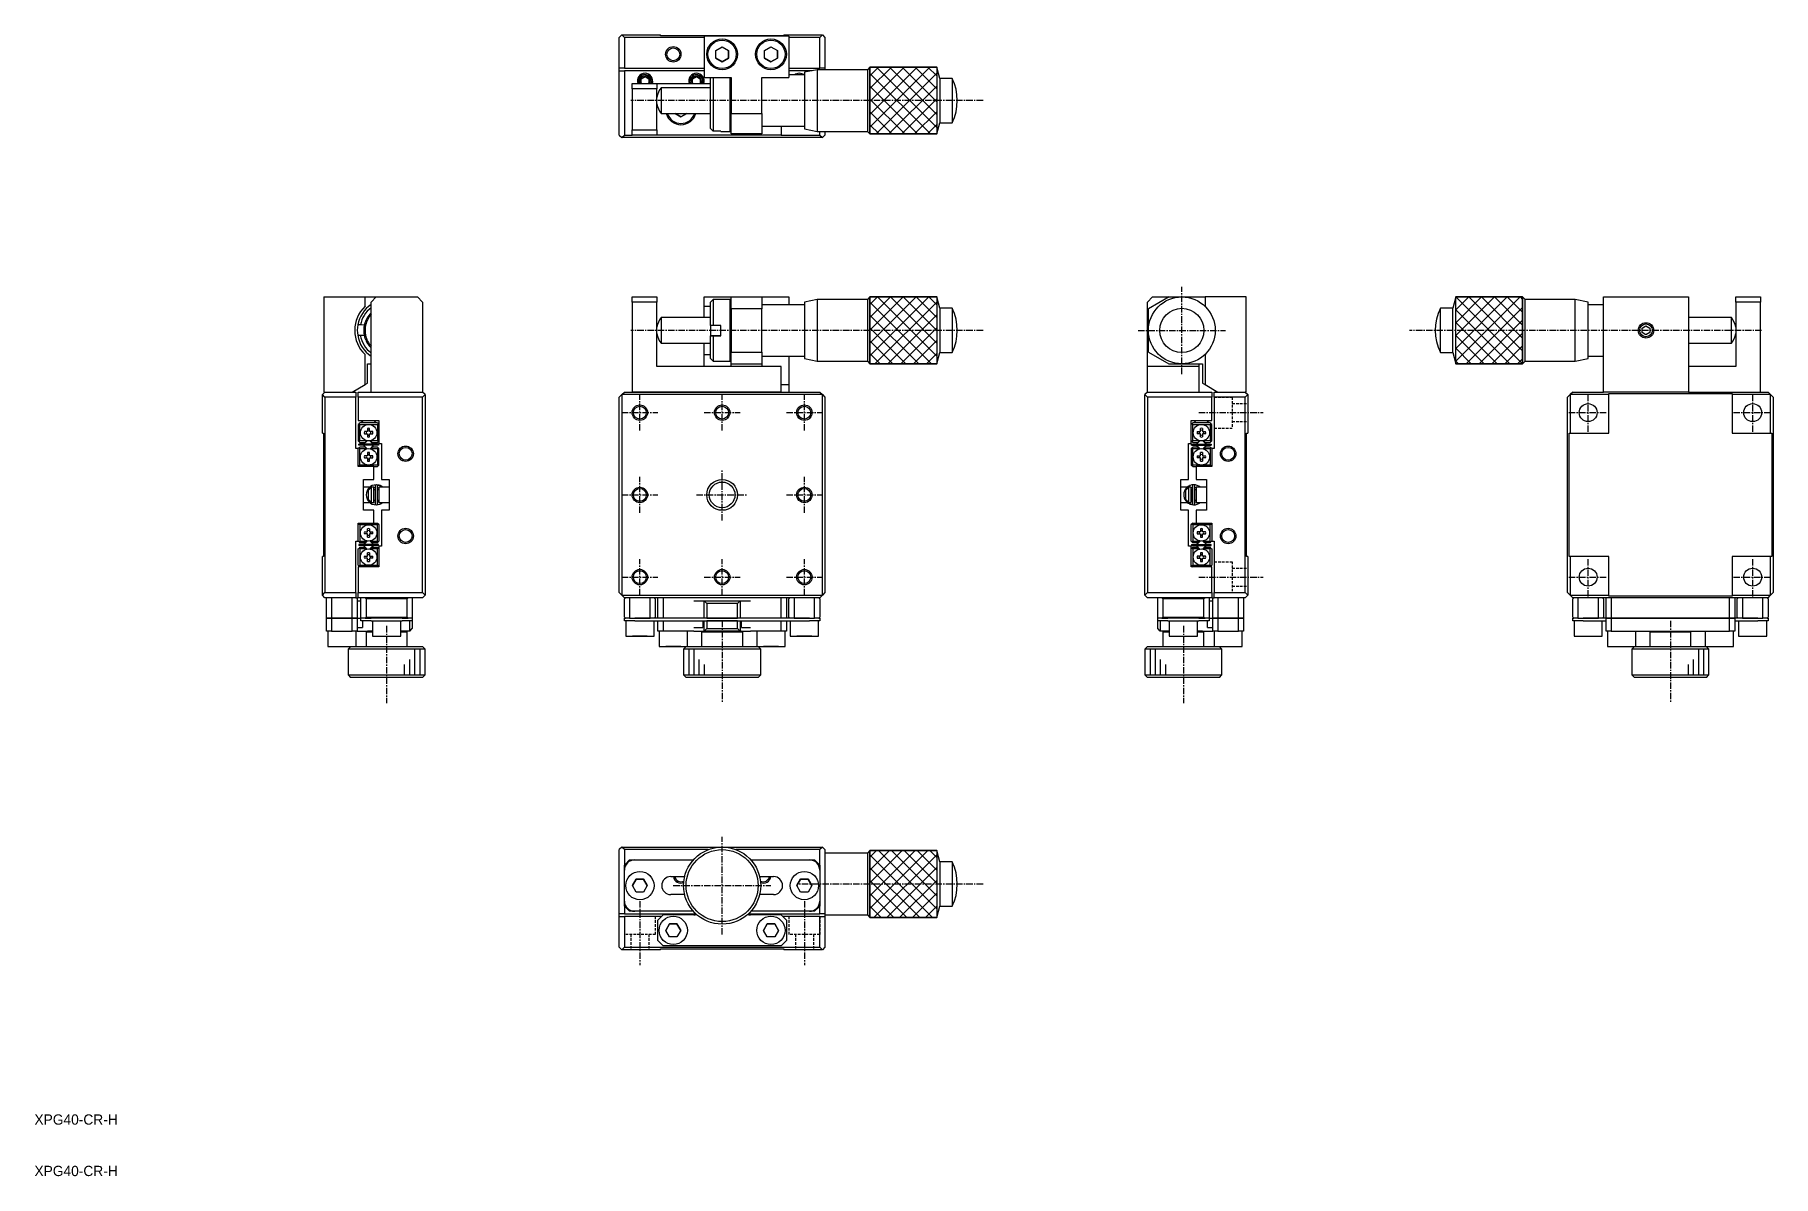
# Model space of a CAD drawing. Extents: x 10 to 348, y 10 to 232.
import ezdxf

# ---------------------------------------------------------------- set-up
doc = ezdxf.new("R2010")
doc.units = 0
doc.linetypes.add('CENTER', pattern=[2, 1.25, -0.25, 0.25, -0.25])
doc.linetypes.add('DASHED', pattern=[0.75, 0.5, -0.25])
doc.layers.get('0').update_dxf_attribs({"linetype": 'CONTINUOUS'})
doc.layers.add('CENTER', color=1, linetype='CENTER')
doc.styles.get("Standard").update_dxf_attribs({"font": 'FGP教科書体NT-M'})

msp = doc.modelspace()

# ---------------------------------------------------------------- texts
at = {"color": 7, "linetype": 'CONTINUOUS'}
for p in [(10, 20), (10, 10)]:
    msp.add_text('XPG40-CR-H', height=2, dxfattribs=at).set_placement(p)

# ---------------------------------------------------------------- linework, layer by layer
at = {"color": 7, "linetype": 'CONTINUOUS'}
for p, q in [((123.766971, 231.5), (124.266971, 232)), ((123.766971, 225.5), (123.766971, 231.5)), ((124.266971, 232), (124.766971, 231.5)), ((124.266971, 232), (131.766971, 232)), ((124.766971, 231.5), (124.766971, 225.5)), ((140.266971, 231.5), (124.766971, 231.5)), ((131.766971, 231.8), (131.766971, 232)), ((155.766971, 231.8), (131.766971, 231.8)), ((140.266971, 231.7), (140.266971, 223.7)), ((156.766971, 231.7), (140.266971, 231.7)), ((155.766971, 232), (155.766971, 231.8)), ((155.766971, 232), (163.266971, 232)), ((156.766971, 231.7), (156.766971, 223.7)), ((162.766971, 231.5), (156.766971, 231.5)), ((162.766971, 231.5), (163.266971, 232)), ((162.766971, 225.5), (162.766971, 231.5)), ((163.266971, 232), (163.766971, 231.5)), ((163.766971, 231.5), (163.766971, 225.5)), ((142.516971, 228.921688), (143.766971, 229.643376)), ((142.516971, 227.478312), (142.516971, 228.921688)), ((143.766971, 226.756624), (142.516971, 227.478312)), ((142.516971, 227.478312), (143.766971, 226.756624)), ((143.766971, 229.643376), (145.016971, 228.921688)), ((145.016971, 227.478312), (143.766971, 226.756624)), ((143.766971, 226.756624), (145.016971, 227.478312)), ((145.016971, 228.921688), (145.016971, 227.478312)), ((145.016971, 227.478312), (145.016971, 228.921688)), ((152.016971, 228.921688), (153.266971, 229.643376)), ((152.016971, 227.478312), (152.016971, 228.921688)), ((153.266971, 226.756624), (152.016971, 227.478312)), ((152.016971, 227.478312), (153.266971, 226.756624)), ((153.266971, 229.643376), (154.516971, 228.921688)), ((154.516971, 227.478312), (153.266971, 226.756624)), ((153.266971, 226.756624), (154.516971, 227.478312)), ((154.516971, 228.921688), (154.516971, 227.478312)), ((154.516971, 227.478312), (154.516971, 228.921688)), ((124.766971, 225.5), (123.766971, 225.5)), ((123.766971, 225), (123.766971, 225.5)), ((123.766971, 225), (124.766971, 225)), ((123.766971, 212.5), (123.766971, 225)), ((124.766971, 225.5), (140.266971, 225.5)), ((124.766971, 225), (124.766971, 212.5)), ((140.266971, 225), (124.766971, 225)), ((128.016971, 223.433013), (128.766971, 223.866025)), ((128.016971, 222.566987), (128.016971, 223.433013)), ((128.766971, 223.866025), (129.516971, 223.433013)), ((129.516971, 223.433013), (129.516971, 222.566987)), ((138.016971, 223.433013), (138.766971, 223.866025)), ((138.016971, 222.566987), (138.016971, 223.433013)), ((138.766971, 223.866025), (139.516971, 223.433013)), ((139.516971, 223.433013), (139.516971, 222.566987)), ((140.266971, 223.7), (145.516971, 223.7)), ((141.516971, 213.782838), (141.516971, 223.7)), ((142.016971, 223.7), (142.016971, 213.275106)), ((145.316971, 213.2), (145.316971, 223.7)), ((145.516971, 223.7), (145.516971, 216.7)), ((151.516971, 223.7), (156.766971, 223.7)), ((151.516971, 216.7), (151.516971, 223.7)), ((156.766971, 225.5), (162.766971, 225.5)), ((161.266988, 225), (156.766971, 225)), ((159.766971, 224.2), (156.766971, 224.2)), ((162.26697, 225.199996), (159.766971, 224.699997)), ((159.766971, 224.699997), (159.766971, 213.700003)), ((162.26697, 225.199996), (162.26697, 213.200004)), ((172.016975, 225.199996), (162.26697, 225.199996)), ((163.766971, 225.5), (162.766971, 225.5)), ((163.766971, 225.5), (163.766971, 225.199996)), ((172.516977, 225.699999), (172.016975, 225.199996)), ((172.016975, 225.199996), (172.016975, 213.200004)), ((172.516977, 225.699999), (185.516978, 225.699999)), ((172.516977, 212.700001), (172.516977, 225.699999)), ((186.106466, 223.5), (185.516978, 225.699999)), ((185.516978, 225.699999), (185.516978, 212.700001)), ((186.106466, 223.5), (186.106466, 214.9)), ((188.516977, 223.5), (186.106466, 223.5)), ((188.516977, 223.5), (188.516977, 214.9)), ((126.266971, 221.5), (126.266971, 222.5)), ((126.266971, 222.5), (131.066971, 222.5)), ((131.066971, 221.5), (126.266971, 221.5)), ((126.266971, 221.5), (126.266971, 213.5)), ((128.132996, 222.5), (128.016971, 222.566987)), ((129.516971, 222.566987), (129.400945, 222.5)), ((131.066971, 222.5), (131.066971, 221.5)), ((131.066971, 222.5), (141.516971, 222.5)), ((131.066971, 213.5), (131.066971, 221.5)), ((131.89448, 221.699996), (131.89448, 216.700004)), ((141.516971, 221.699996), (131.89448, 221.699996)), ((138.132996, 222.5), (138.016971, 222.566987)), ((139.516971, 222.566987), (139.400945, 222.5)), ((131.89448, 216.700004), (141.516971, 216.700004)), ((135.766971, 216.056624), (134.652605, 216.700004)), ((134.652605, 216.700004), (135.766971, 216.056624)), ((136.881337, 216.700004), (135.766971, 216.056624)), ((135.766971, 216.056624), (136.881337, 216.700004)), ((145.516971, 216.7), (151.516971, 216.7)), ((145.516971, 212.7), (145.516971, 216.7)), ((151.516971, 216.7), (151.516971, 212.7)), ((126.266971, 213.5), (131.066971, 213.5)), ((126.266971, 212.5), (126.266971, 213.5)), ((131.066971, 213.5), (131.066971, 212.5)), ((142.016971, 213.275106), (141.516971, 213.782838)), ((143.516971, 213.275106), (142.016971, 213.275106)), ((143.516971, 213.2), (143.516971, 213.275106)), ((143.516971, 213.2), (145.316971, 213.2)), ((145.316971, 213.2), (145.516971, 213.4)), ((151.516971, 214.2), (159.766971, 214.2)), ((155.266971, 214.2), (155.266971, 212.5)), ((159.766971, 213.700003), (162.26697, 213.200004)), ((162.26697, 213.200004), (172.016975, 213.200004)), ((162.766971, 212.5), (162.766971, 213.200004)), ((163.766971, 213.200004), (163.766971, 212.5)), ((172.016975, 213.200004), (172.516977, 212.700001)), ((185.516978, 212.700001), (186.106466, 214.9)), ((186.106466, 214.9), (188.516977, 214.9)), ((123.766971, 212.5), (124.266971, 212)), ((124.266971, 212), (124.766971, 212.5)), ((163.266971, 212), (124.266971, 212)), ((124.766971, 212.5), (126.266971, 212.5)), ((131.066971, 212.5), (126.266971, 212.5)), ((155.266971, 212.5), (131.066971, 212.5)), ((151.516971, 212.7), (145.516971, 212.7)), ((155.266971, 212.5), (162.766971, 212.5)), ((162.766971, 212.5), (163.266971, 212)), ((163.266971, 212), (163.766971, 212.5)), ((185.516978, 212.700001), (172.516977, 212.700001)), ((66.3, 181), (66.3, 162.5)), ((66.3, 181), (74.3, 181)), ((74.3, 179.190416), (74.3, 181)), ((74.3, 181), (76.5, 181)), ((76.5, 181), (75.5, 180)), ((75.5, 162.5), (75.5, 180)), ((76.5, 181), (84.5, 181)), ((85.5, 180), (84.5, 181)), ((85.5, 180), (85.5, 162.5)), ((126.266971, 180), (126.266971, 181)), ((126.266971, 181), (131.066971, 181)), ((126.266971, 180), (126.266971, 162.5)), ((131.066971, 180), (126.266971, 180)), ((131.066971, 181), (131.066971, 180)), ((131.066971, 167.5), (131.066971, 180)), ((140.266971, 179.190416), (140.266971, 181)), ((140.266971, 181), (145.516971, 181)), ((142.016971, 180.5), (141.516971, 180)), ((141.516971, 175.450978), (141.516971, 180)), ((142.016971, 180.5), (142.016971, 175.44638)), ((145.316971, 180.5), (142.016971, 180.5)), ((145.316971, 174.44566), (145.316971, 180.5)), ((145.516971, 180.3), (145.316971, 180.5)), ((145.516971, 181), (151.516971, 181)), ((145.516971, 178.690599), (145.516971, 181)), ((151.516971, 181), (151.516971, 178.690599)), ((151.516971, 181), (156.766971, 181)), ((159.766971, 179.5), (151.516971, 179.5)), ((156.766971, 181), (156.766971, 179.5)), ((162.26697, 180.499996), (159.766971, 179.999997)), ((159.766971, 179.999997), (159.766971, 169.32671)), ((162.26697, 180.499996), (162.26697, 168.856411)), ((172.016975, 180.499996), (162.26697, 180.499996)), ((172.516977, 180.999999), (172.016975, 180.499996)), ((172.016975, 180.499996), (172.016975, 168.856411)), ((172.516977, 180.999999), (185.516978, 180.999999)), ((172.516977, 168.000001), (172.516977, 180.999999)), ((186.106466, 178.8), (185.516978, 180.999999)), ((185.516978, 180.999999), (185.516978, 168.000001)), ((227.5, 181), (226.5, 180)), ((226.5, 167.5), (226.5, 180)), ((230.7, 181), (226.7, 178.690599)), ((227.5, 181), (230.7, 181)), ((230.7, 181), (233.2, 181)), ((233.2, 181), (237.7, 181)), ((237.7, 181), (237.7, 179.190416)), ((245.7, 181), (237.7, 181)), ((245.7, 162.5), (245.7, 181)), ((286.483022, 180.999999), (285.893534, 178.8)), ((286.483022, 180.999999), (299.483023, 180.999999)), ((286.483022, 168.000001), (286.483022, 180.999999)), ((299.983025, 180.499996), (299.483023, 180.999999)), ((299.483023, 180.999999), (299.483023, 168.000001)), ((299.983025, 168.500004), (299.983025, 180.499996)), ((309.73303, 180.499996), (299.983025, 180.499996)), ((309.73303, 168.500004), (309.73303, 180.499996)), ((312.233029, 179.999997), (309.73303, 180.499996)), ((312.233029, 169.000003), (312.233029, 179.999997)), ((315.233029, 179.5), (312.233029, 179.5)), ((315.233029, 162.5), (315.233029, 181)), ((315.233029, 181), (331.733029, 181)), ((331.733029, 181), (331.733029, 162.5)), ((340.933029, 181), (345.733029, 181)), ((340.933029, 180), (340.933029, 181)), ((340.933029, 180), (340.933029, 167.5)), ((345.733029, 180), (340.933029, 180)), ((345.733029, 181), (345.733029, 180)), ((345.733029, 162.5), (345.733029, 180)), ((131.89448, 176.999996), (131.89448, 172.148507)), ((141.516971, 176.999996), (131.89448, 176.999996)), ((140.266971, 179.190416), (141.516971, 179.190416)), ((140.266971, 176.999996), (140.266971, 179.190416)), ((151.516971, 178.690599), (145.516971, 178.690599)), ((145.516971, 178.690599), (145.516971, 170.294229)), ((151.516971, 170.294229), (151.516971, 178.690599)), ((186.106466, 178.8), (186.106466, 170.455425)), ((188.516977, 178.8), (186.106466, 178.8)), ((188.516977, 178.8), (188.516977, 170.455425)), ((226.7, 174.5), (226.7, 178.690599)), ((283.483023, 170.2), (283.483023, 178.8)), ((285.893534, 178.8), (283.483023, 178.8)), ((285.893534, 170.2), (285.893534, 178.8)), ((340.10552, 176.999996), (331.733029, 176.999996)), ((340.10552, 172.000004), (340.10552, 176.999996)), ((72.875106, 173.55362), (74.14759, 173.542096)), ((72.875106, 173.55362), (73.382838, 173.549022)), ((73.400951, 175.54894), (72.893219, 175.553538)), ((73.382838, 173.549022), (74.14759, 173.542096)), ((74.165698, 175.542014), (73.400951, 175.54894)), ((74.14759, 173.542096), (74.403641, 173.539777)), ((74.421754, 175.539695), (74.165698, 175.542014)), ((141.516971, 175.451223), (141.516971, 173.460305)), ((142.016971, 175.44638), (141.516971, 175.450978)), ((141.516971, 173.457986), (141.516971, 173.45106)), ((141.516971, 173.45106), (142.016971, 173.446462)), ((141.516971, 169), (141.516971, 173.45106)), ((143.516971, 175.44638), (142.016971, 175.44638)), ((142.016971, 173.446462), (142.016971, 168.5)), ((142.016971, 173.446462), (143.516971, 173.446462)), ((143.516971, 173.446462), (143.516971, 175.44638)), ((145.316971, 168.5), (145.316971, 174.44566)), ((226.7, 170.294229), (226.7, 174.5)), ((322.733029, 174.933013), (323.483029, 175.366025)), ((322.733029, 174.066987), (322.733029, 174.933013)), ((323.483029, 173.633975), (322.733029, 174.066987)), ((323.483029, 175.366025), (324.233029, 174.933013)), ((324.233029, 174.066987), (323.483029, 173.633975)), ((324.233029, 174.933013), (324.233029, 174.066987)), ((74.3, 163.943376), (74.3, 169.809584)), ((131.89448, 172.148507), (131.89448, 172.000004)), ((131.89448, 172.000004), (141.516971, 172.000004)), ((140.266971, 169.809584), (140.266971, 172.000004)), ((140.266971, 169.809584), (141.516971, 169.809584)), ((140.266971, 167.5), (140.266971, 169.809584)), ((145.516971, 170.294229), (151.516971, 170.294229)), ((145.516971, 168), (145.516971, 170.294229)), ((151.516971, 170.294229), (151.516971, 168)), ((151.516971, 169.5), (159.766971, 169.5)), ((156.766971, 169.5), (156.766971, 163.943376)), ((159.766971, 169.32671), (159.766971, 169.000003)), ((185.516978, 168.000001), (186.106466, 170.2)), ((186.106466, 170.455425), (186.106466, 170.2)), ((186.106466, 170.2), (188.516977, 170.2)), ((188.516977, 170.455425), (188.516977, 170.2)), ((226.7, 170.294229), (230.673721, 168)), ((237.7, 169.809584), (237.7, 163.943376)), ((283.483023, 170.2), (285.893534, 170.2)), ((285.893534, 170.2), (286.483022, 168.000001)), ((312.233029, 169.5), (315.233029, 169.5)), ((331.733029, 172.000004), (340.10552, 172.000004)), ((74.8, 168), (75.5, 168)), ((74.8, 164.232051), (74.8, 168)), ((155.266971, 167.5), (131.066971, 167.5)), ((141.516971, 169), (142.016971, 168.5)), ((142.016971, 168.5), (145.316971, 168.5)), ((145.316971, 168.5), (145.516971, 168.7)), ((145.516971, 168), (151.516971, 168)), ((145.516971, 167.5), (145.516971, 168)), ((151.516971, 168), (151.516971, 167.5)), ((155.266971, 162.5), (155.266971, 167.5)), ((159.766971, 169.000003), (162.26697, 168.500004)), ((162.26697, 168.856411), (162.26697, 168.500004)), ((162.26697, 168.500004), (172.016975, 168.500004)), ((172.016975, 168.856411), (172.016975, 168.500004)), ((172.016975, 168.500004), (172.516977, 168.000001)), ((172.516977, 168.386109), (172.516977, 168.000001)), ((185.516978, 168.000001), (172.516977, 168.000001)), ((185.516978, 168.386109), (185.516978, 168.000001)), ((236.5, 167.5), (226.5, 167.5)), ((226.5, 162.5), (226.5, 167.5)), ((230.673721, 168), (233.2, 168)), ((233.2, 168), (237.2, 168)), ((236.5, 168), (236.5, 167.5)), ((236.5, 167.5), (236.5, 162.5)), ((237.2, 168), (237.2, 164.232051)), ((299.483023, 168.000001), (286.483022, 168.000001)), ((299.483023, 168.000001), (299.983025, 168.500004)), ((299.983025, 168.500004), (309.73303, 168.500004)), ((309.73303, 168.500004), (312.233029, 169.000003)), ((340.933029, 167.5), (331.733029, 167.5)), ((66, 162), (66.5, 162.5)), ((66.3, 162.5), (66.5, 162.5)), ((66.5, 162.5), (72.5, 162.5)), ((71.8, 162.5), (74.3, 163.943376)), ((72.5, 162.5), (72.5, 161.5)), ((73, 162.5), (85.5, 162.5)), ((73, 161.5), (73, 162.5)), ((74.3, 163.943376), (74.8, 164.232051)), ((86, 162), (85.5, 162.5)), ((124.266971, 162), (124.766971, 162.5)), ((124.766971, 162.5), (126.266971, 162.5)), ((155.266971, 162.5), (126.266971, 162.5)), ((126.266971, 162.5), (155.266971, 162.5)), ((155.266971, 163.943376), (156.766971, 163.943376)), ((155.266971, 162.5), (162.766971, 162.5)), ((156.766971, 163.943376), (156.766971, 162.5)), ((162.766971, 162.5), (163.266971, 162)), ((226.5, 162.5), (226, 162)), ((226.5, 162.5), (239, 162.5)), ((237.2, 164.232051), (237.7, 163.943376)), ((237.7, 163.943376), (240.2, 162.5)), ((239, 162.5), (239, 161.5)), ((239.5, 161.5), (239.5, 162.5)), ((239.5, 162.5), (245.5, 162.5)), ((245.7, 162.5), (245.5, 162.5)), ((245.5, 162.5), (246, 162)), ((309.233029, 162.5), (308.733029, 162)), ((309.233029, 162.5), (315.233029, 162.5)), ((331.733029, 162.5), (315.233029, 162.5)), ((331.733029, 162.5), (347.233029, 162.5)), ((347.733029, 162), (347.233029, 162.5)), ((66, 154.5), (66, 162)), ((66.5, 161.5), (66, 162)), ((66.5, 161.5), (66.5, 123.5)), ((72.5, 161.5), (66.5, 161.5)), ((72.5, 151.5), (72.5, 161.5)), ((73, 161.5), (73, 157)), ((85.5, 161.5), (73, 161.5)), ((85.5, 161.5), (86, 162)), ((85.5, 123.5), (85.5, 161.5)), ((86, 162), (86, 123)), ((123.766971, 161.5), (124.266971, 162)), ((123.766971, 123.5), (123.766971, 161.5)), ((124.266971, 162), (124.266971, 123)), ((163.266971, 162), (124.266971, 162)), ((163.266971, 123), (163.266971, 162)), ((163.266971, 162), (163.766971, 161.5)), ((163.766971, 161.5), (163.766971, 123.5)), ((226, 123), (226, 162)), ((226, 162), (226.5, 161.5)), ((226.5, 161.5), (226.5, 123.5)), ((239, 161.5), (226.5, 161.5)), ((239, 157), (239, 161.5)), ((239.5, 161.5), (239.5, 151.5)), ((245.5, 161.5), (239.5, 161.5)), ((246, 162), (245.5, 161.5)), ((245.5, 123.5), (245.5, 161.5)), ((246, 162), (246, 154.5)), ((308.733029, 162), (308.233029, 161.5)), ((308.233029, 123.5), (308.233029, 161.5)), ((308.733029, 162), (308.733029, 154.5)), ((316.233029, 162), (308.733029, 162)), ((316.233029, 162.2), (340.233029, 162.2)), ((316.233029, 162), (316.233029, 162.2)), ((316.233029, 154.5), (316.233029, 162)), ((340.233029, 162.2), (340.233029, 162)), ((347.733029, 162), (340.233029, 162)), ((340.233029, 162), (340.233029, 154.5)), ((347.733029, 154.5), (347.733029, 162)), ((348.233029, 161.5), (347.733029, 162)), ((348.233029, 161.5), (348.233029, 123.5)), ((73, 157), (77, 157)), ((73.15, 156.35), (73, 156.2)), ((73, 156.2), (73, 153)), ((73.15, 156.35), (73.3, 156.5)), ((73.3, 156.2), (73.15, 156.35)), ((76.7, 156.5), (73.3, 156.5)), ((73.3, 153), (73.3, 156.2)), ((73.3, 156.2), (75, 156.2)), ((73.519256, 157), (73.75, 156.769256)), ((73.75, 156.769256), (74, 156.519256)), ((76, 156.519256), (74, 156.519256)), ((75, 156.2), (76.7, 156.2)), ((76, 156.519256), (76.25, 156.769256)), ((76.25, 156.769256), (76.480744, 157)), ((76.7, 156.5), (76.85, 156.35)), ((76.85, 156.35), (76.7, 156.2)), ((76.7, 156.2), (76.7, 153)), ((77, 156.2), (76.85, 156.35)), ((77, 157), (77, 152.5)), ((235, 157), (239, 157)), ((235, 152.5), (235, 157)), ((235.15, 156.35), (235, 156.2)), ((235.15, 156.35), (235.3, 156.5)), ((235.3, 156.2), (235.15, 156.35)), ((238.7, 156.5), (235.3, 156.5)), ((235.3, 153), (235.3, 156.2)), ((235.3, 156.2), (237, 156.2)), ((235.519256, 157), (235.75, 156.769256)), ((235.75, 156.769256), (236, 156.519256)), ((237, 156.519256), (236, 156.519256)), ((238, 156.519256), (237, 156.519256)), ((237, 156.2), (238.7, 156.2)), ((238, 156.519256), (238.25, 156.769256)), ((238.25, 156.769256), (238.480744, 157)), ((238.7, 156.5), (238.85, 156.35)), ((238.85, 156.35), (238.7, 156.2)), ((238.7, 156.2), (238.7, 153)), ((239, 156.2), (238.85, 156.35)), ((239, 153), (239, 156.2)), ((66, 154.5), (66.2, 154.5)), ((66.2, 154.5), (66.2, 130.5)), ((73, 153), (73.15, 152.85)), ((73.1, 152.15), (73.1, 152.35)), ((76.9, 152.35), (73.1, 152.35)), ((73.15, 152.85), (73.3, 153)), ((73.3, 152.7), (73.15, 152.85)), ((74.600951, 153), (73.3, 153)), ((73.3, 152.7), (74.300951, 152.7)), ((74.714938, 153.025599), (74.098439, 152.409099)), ((74.8, 154.8), (74.173864, 154.8)), ((74.173864, 154.4), (74.8, 154.4)), ((74.600951, 153), (74.300951, 152.7)), ((74.641607, 153.040656), (74.600951, 153)), ((74.8, 155.426136), (74.8, 154.8)), ((74.8, 154.4), (74.8, 153.773864)), ((75.2, 154.8), (75.2, 155.426136)), ((75.826136, 154.8), (75.2, 154.8)), ((75.2, 153.773864), (75.2, 154.4)), ((75.2, 154.4), (75.826136, 154.4)), ((75.512652, 152.762652), (75.254874, 153.020431)), ((75.901561, 152.409099), (75.285062, 153.025599)), ((75.399049, 153), (75.358393, 153.040656)), ((76.7, 153), (75.399049, 153)), ((75.699049, 152.7), (75.399049, 153)), ((75.901561, 152.373744), (75.512652, 152.762652)), ((75.699049, 152.7), (76.7, 152.7)), ((76.7, 153), (76.85, 152.85)), ((76.85, 152.85), (76.7, 152.7)), ((76.85, 152.85), (77, 153)), ((76.9, 152.35), (76.9, 152.15)), ((77, 152.5), (77.5, 152.5)), ((77.5, 152.5), (77.5, 145.5)), ((234.5, 152.5), (235, 152.5)), ((234.5, 145.5), (234.5, 152.5)), ((235, 153), (235.15, 152.85)), ((235.1, 152.35), (238.9, 152.35)), ((235.1, 152.15), (235.1, 152.35)), ((235.15, 152.85), (235.3, 153)), ((235.3, 152.7), (235.15, 152.85)), ((236.600951, 153), (235.3, 153)), ((235.3, 152.7), (236.300951, 152.7)), ((236.714938, 153.025599), (236.098439, 152.409099)), ((236.173864, 154.8), (236.8, 154.8)), ((236.8, 154.4), (236.173864, 154.4)), ((236.600951, 153), (236.300951, 152.7)), ((236.641607, 153.040656), (236.600951, 153)), ((236.8, 154.8), (236.8, 155.426136)), ((236.8, 153.773864), (236.8, 154.4)), ((237.2, 155.426136), (237.2, 154.8)), ((237.2, 154.8), (237.826136, 154.8)), ((237.2, 154.4), (237.2, 153.773864)), ((237.826136, 154.4), (237.2, 154.4)), ((237.512652, 152.762652), (237.254874, 153.020431)), ((237.901561, 152.409099), (237.285062, 153.025599)), ((237.399049, 153), (237.358393, 153.040656)), ((238.7, 153), (237.399049, 153)), ((237.699049, 152.7), (237.399049, 153)), ((237.901561, 152.373744), (237.512652, 152.762652)), ((237.699049, 152.7), (238.7, 152.7)), ((238.7, 153), (238.85, 152.85)), ((238.85, 152.85), (238.7, 152.7)), ((238.85, 152.85), (239, 153)), ((238.9, 152.35), (238.9, 152.15)), ((245.8, 154.5), (246, 154.5)), ((245.8, 130.5), (245.8, 154.5)), ((308.533029, 130.5), (308.533029, 154.5)), ((308.533029, 154.5), (308.733029, 154.5)), ((308.733029, 154.5), (316.233029, 154.5)), ((340.233029, 154.5), (347.733029, 154.5)), ((347.733029, 154.5), (347.933029, 154.5)), ((347.933029, 154.5), (347.933029, 130.5)), ((73, 151.5), (72.5, 151.5)), ((73.15, 151.65), (73, 151.5)), ((73, 148), (73, 151.5)), ((76.9, 152.15), (73.1, 152.15)), ((73.15, 151.65), (73.3, 151.8)), ((73.3, 151.5), (73.15, 151.65)), ((74.300951, 151.8), (73.3, 151.8)), ((73.3, 148.3), (73.3, 151.5)), ((73.3, 151.5), (74.600951, 151.5)), ((74.098439, 152.126256), (74.745126, 151.479569)), ((74.098439, 152.090901), (74.714938, 151.474401)), ((74.8, 150.1), (74.173864, 150.1)), ((74.173864, 149.7), (74.8, 149.7)), ((74.300951, 151.8), (74.600951, 151.5)), ((74.600951, 151.5), (74.641607, 151.459344)), ((74.8, 150.726136), (74.8, 150.1)), ((74.8, 149.7), (74.8, 149.073864)), ((75.2, 150.1), (75.2, 150.726136)), ((75.826136, 150.1), (75.2, 150.1)), ((75.2, 149.073864), (75.2, 149.7)), ((75.2, 149.7), (75.826136, 149.7)), ((75.285062, 151.474401), (75.901561, 152.090901)), ((75.358393, 151.459344), (75.399049, 151.5)), ((75.399049, 151.5), (75.699049, 151.8)), ((75.399049, 151.5), (76.7, 151.5)), ((76.7, 151.8), (75.699049, 151.8)), ((76.7, 151.8), (76.85, 151.65)), ((76.85, 151.65), (76.7, 151.5)), ((76.7, 151.5), (76.7, 148.3)), ((77, 151.5), (76.85, 151.65)), ((77, 148.3), (77, 151.5)), ((235.15, 151.65), (235, 151.5)), ((235, 151.5), (235, 148.3)), ((235.1, 152.15), (238.9, 152.15)), ((235.15, 151.65), (235.3, 151.8)), ((235.3, 151.5), (235.15, 151.65)), ((236.300951, 151.8), (235.3, 151.8)), ((235.3, 148.3), (235.3, 151.5)), ((235.3, 151.5), (236.600951, 151.5)), ((236.098439, 152.126256), (236.745126, 151.479569)), ((236.098439, 152.090901), (236.714938, 151.474401)), ((236.173864, 150.1), (236.8, 150.1)), ((236.8, 149.7), (236.173864, 149.7)), ((236.300951, 151.8), (236.600951, 151.5)), ((236.600951, 151.5), (236.641607, 151.459344)), ((236.8, 150.1), (236.8, 150.726136)), ((236.8, 149.073864), (236.8, 149.7)), ((237.2, 150.726136), (237.2, 150.1)), ((237.2, 150.1), (237.826136, 150.1)), ((237.826136, 149.7), (237.2, 149.7)), ((237.2, 149.7), (237.2, 149.073864)), ((237.285062, 151.474401), (237.901561, 152.090901)), ((237.358393, 151.459344), (237.399049, 151.5)), ((237.399049, 151.5), (237.699049, 151.8)), ((237.399049, 151.5), (238.7, 151.5)), ((238.7, 151.8), (237.699049, 151.8)), ((238.7, 151.8), (238.85, 151.65)), ((238.85, 151.65), (238.7, 151.5)), ((238.7, 151.5), (238.7, 148.3)), ((239, 151.5), (238.85, 151.65)), ((239, 151.5), (239, 148)), ((239.5, 151.5), (239, 151.5)), ((73, 148.3), (73.15, 148.15)), ((76, 148), (73, 148)), ((73.15, 148.15), (73.3, 148.3)), ((73.3, 148), (73.15, 148.15)), ((75, 148.3), (73.3, 148.3)), ((74, 145.5), (76, 145.5)), ((74, 143.575), (74, 145.5)), ((76.7, 148.3), (75, 148.3)), ((76, 148), (76.7, 148)), ((76, 145.5), (76, 148)), ((76.7, 148.3), (76.85, 148.15)), ((76.85, 148.15), (76.7, 148)), ((76.85, 148.15), (77, 148.3)), ((77.5, 145.5), (79, 145.5)), ((79, 145.5), (79, 139.5)), ((233, 145.5), (234.5, 145.5)), ((233, 139.5), (233, 145.5)), ((235, 148.3), (235.15, 148.15)), ((235.15, 148.15), (235.3, 148.3)), ((235.3, 148), (235.15, 148.15)), ((237, 148.3), (235.3, 148.3)), ((235.3, 148), (236, 148)), ((236, 148), (236, 145.5)), ((239, 148), (236, 148)), ((236, 145.5), (238, 145.5)), ((238.7, 148.3), (237, 148.3)), ((238, 145.5), (238, 143.575)), ((238.7, 148.3), (238.85, 148.15)), ((238.85, 148.15), (238.7, 148)), ((238.85, 148.15), (239, 148.3)), ((75.233636, 144), (74, 144)), ((74, 141.425), (74, 143.575)), ((75, 143.416515), (75.5, 143.945683)), ((75, 141.583485), (75, 143.416515)), ((75.5, 144), (75.5, 143.945683)), ((76, 144), (75.5, 144)), ((75.5, 143.945683), (75.5, 141.054317)), ((75.999966, 143.93215), (76.271101, 143.999808)), ((76, 141), (76, 144)), ((76.271159, 143.5), (76, 143.5)), ((76.271159, 144.240656), (76.271159, 140.790656)), ((77.285247, 144.297498), (76.525857, 144.464103)), ((76.722297, 144.30986), (76.711541, 144.305396)), ((76.721159, 140.790656), (76.721159, 144.240656)), ((76.721159, 143.637149), (76.721457, 143.649909)), ((77, 143.5), (76.721159, 143.5)), ((76.721457, 143.649909), (76.7224, 143.663346)), ((76.755749, 144.32246), (76.722297, 144.30986)), ((76.7224, 143.663346), (76.723987, 143.676721)), ((76.723987, 143.676721), (76.726214, 143.690002)), ((76.726214, 143.690002), (76.729077, 143.70316)), ((76.729077, 143.70316), (76.732569, 143.716164)), ((76.732569, 143.716164), (76.736683, 143.728985)), ((76.736683, 143.728985), (76.741411, 143.741592)), ((76.741411, 143.741592), (76.746744, 143.753957)), ((76.746744, 143.753957), (76.752669, 143.76605)), ((76.752669, 143.76605), (76.759176, 143.777844)), ((76.789776, 144.333372), (76.755749, 144.32246)), ((76.759176, 143.777844), (76.76625, 143.789309)), ((76.76625, 143.789309), (76.773878, 143.800418)), ((76.773878, 143.800418), (76.782043, 143.811144)), ((76.782043, 143.811144), (76.790728, 143.821459)), ((76.824294, 144.342569), (76.789776, 144.333372)), ((76.790728, 143.821459), (76.799914, 143.831339)), ((76.799914, 143.831339), (76.809583, 143.840756)), ((76.809583, 143.840756), (76.819712, 143.849687)), ((76.819712, 143.849687), (76.83028, 143.858107)), ((76.859219, 144.350029), (76.824294, 144.342569)), ((76.83028, 143.858107), (76.841262, 143.865993)), ((76.841262, 143.865993), (76.852633, 143.873324)), ((76.852633, 143.873324), (76.864366, 143.880077)), ((76.894466, 144.355734), (76.859219, 144.350029)), ((76.864366, 143.880077), (76.876434, 143.886234)), ((76.876434, 143.886234), (76.888807, 143.891774)), ((76.888807, 143.891774), (76.901455, 143.896683)), ((76.929949, 144.359671), (76.894466, 144.355734)), ((76.901455, 143.896683), (76.914346, 143.900943)), ((76.914346, 143.900943), (76.927446, 143.904541)), ((76.927446, 143.904541), (76.940723, 143.907465)), ((76.965581, 144.361829), (76.929949, 144.359671)), ((76.940723, 143.907465), (76.954139, 143.909705)), ((76.954139, 143.909705), (76.967661, 143.911252)), ((77.001276, 144.362204), (76.965581, 144.361829)), ((76.967661, 143.911252), (76.981251, 143.912102)), ((76.981251, 143.912102), (76.994871, 143.912249)), ((76.994871, 143.912249), (77.000003, 143.912123)), ((77, 144), (77, 141)), ((79, 144), (77, 144)), ((77.036947, 144.360794), (77.001276, 144.362204)), ((77.072506, 144.357603), (77.036947, 144.360794)), ((77.107867, 144.352637), (77.072506, 144.357603)), ((77.142944, 144.345909), (77.107867, 144.352637)), ((77.177651, 144.337434), (77.142944, 144.345909)), ((77.183714, 144.015953), (77.175668, 144)), ((77.211902, 144.327231), (77.177651, 144.337434)), ((77.191783, 144.032492), (77.183714, 144.015953)), ((77.285462, 144.297448), (77.186236, 143.999987)), ((77.199816, 144.049498), (77.191783, 144.032492)), ((77.207755, 144.066846), (77.199816, 144.049498)), ((77.215541, 144.084408), (77.207755, 144.066846)), ((77.245612, 144.315327), (77.211902, 144.327231)), ((77.223119, 144.102058), (77.215541, 144.084408)), ((77.230432, 144.119666), (77.223119, 144.102058)), ((77.237428, 144.137103), (77.230432, 144.119666)), ((77.244055, 144.154242), (77.237428, 144.137103)), ((77.250264, 144.170959), (77.244055, 144.154242)), ((77.276965, 144.302508), (77.245612, 144.315327)), ((77.256011, 144.18713), (77.250264, 144.170959)), ((77.261253, 144.202638), (77.256011, 144.18713)), ((77.265953, 144.21737), (77.261253, 144.202638)), ((77.270075, 144.231218), (77.265953, 144.21737)), ((77.27359, 144.244081), (77.270075, 144.231218)), ((77.276472, 144.255864), (77.27359, 144.244081)), ((77.275243, 144.302879), (77.27777, 144.302048)), ((77.75823, 144.000203), (77.2764, 144.301436)), ((77.2787, 144.266483), (77.276472, 144.255864)), ((77.27777, 144.302048), (77.279634, 144.299714)), ((77.280258, 144.275859), (77.2787, 144.266483)), ((77.279634, 144.299714), (77.280821, 144.295895)), ((77.281134, 144.283924), (77.280258, 144.275859)), ((77.280821, 144.295895), (77.281322, 144.290619)), ((77.281322, 144.290619), (77.281134, 144.283924)), ((77.309461, 144.286599), (77.285247, 144.297498)), ((234.241544, 144), (233, 144)), ((234, 143.4201), (234.5, 143.949247)), ((234, 141.587145), (234, 143.4201)), ((234.5, 144), (234.5, 143.949247)), ((235, 144), (234.5, 144)), ((234.5, 143.949247), (234.5, 141.057999)), ((234.7236, 144.301436), (234.710447, 144.29563)), ((234.717667, 144.298382), (234.714538, 144.297448)), ((234.784765, 144.326138), (234.723035, 144.302508)), ((234.999961, 143.929433), (235.278804, 143.999853)), ((234.999998, 143.912123), (235.009371, 143.912279)), ((235, 141), (235, 144)), ((235, 143.5), (235, 143.999938)), ((235, 143.5), (235, 141.5)), ((235, 141.5), (235, 143.5)), ((235.278841, 143.5), (235, 143.5)), ((235.009371, 143.912279), (235.022995, 143.911912)), ((235.022995, 143.911912), (235.036584, 143.910842)), ((235.036584, 143.910842), (235.0501, 143.909074)), ((235.0501, 143.909074), (235.063507, 143.906611)), ((235.063507, 143.906611), (235.076768, 143.903462)), ((235.076768, 143.903462), (235.089847, 143.899637)), ((235.089847, 143.899637), (235.10271, 143.895148)), ((235.10271, 143.895148), (235.115321, 143.890009)), ((235.115321, 143.890009), (235.12765, 143.884236)), ((235.12765, 143.884236), (235.139663, 143.877846)), ((235.139663, 143.877846), (235.151331, 143.87086)), ((235.151331, 143.87086), (235.162626, 143.863297)), ((235.162626, 143.863297), (235.173519, 143.855179)), ((235.173519, 143.855179), (235.183985, 143.84653)), ((235.183985, 143.84653), (235.193999, 143.837375)), ((235.193999, 143.837375), (235.20354, 143.827737)), ((235.20354, 143.827737), (235.212586, 143.817644)), ((235.212586, 143.817644), (235.221116, 143.807122)), ((235.221116, 143.807122), (235.229114, 143.796199)), ((235.229114, 143.796199), (235.236561, 143.784902)), ((235.236561, 143.784902), (235.243442, 143.77326)), ((235.243442, 143.77326), (235.249744, 143.761302)), ((235.249744, 143.761302), (235.255455, 143.749057)), ((235.255455, 143.749057), (235.260561, 143.736554)), ((235.260561, 143.736554), (235.265055, 143.723825)), ((235.265055, 143.723825), (235.268926, 143.710897)), ((235.268926, 143.710897), (235.272169, 143.697803)), ((235.272169, 143.697803), (235.274776, 143.684572)), ((235.274776, 143.684572), (235.276743, 143.671235)), ((235.276743, 143.671235), (235.278066, 143.657823)), ((235.278066, 143.657823), (235.278744, 143.644365)), ((235.278744, 143.644365), (235.278841, 143.637149)), ((235.278841, 144.240656), (235.278841, 140.790656)), ((235.728841, 140.790656), (235.728841, 144.240656)), ((236, 143.5), (235.728841, 143.5)), ((235.728896, 143.999578), (236.000144, 143.932327)), ((236, 144), (236, 141)), ((238, 144), (236, 144)), ((238, 143.575), (238, 141.425)), ((74, 139.5), (74, 141.425)), ((74, 141), (75.271374, 141)), ((76, 139.5), (74, 139.5)), ((75.5, 141.054317), (75, 141.583485)), ((75.271683, 141), (75.271838, 141)), ((75.272154, 141), (75.272255, 141)), ((75.5, 141.054317), (75.5, 141)), ((75.5, 141), (76, 141)), ((76.271104, 141.031733), (75.999855, 141.098985)), ((76, 141.5), (76.271159, 141.5)), ((76, 137), (76, 139.5)), ((76.721159, 141.5), (77, 141.5)), ((76.721256, 141.386946), (76.721159, 141.394162)), ((77.000038, 141.101876), (76.721195, 141.031458)), ((76.721934, 141.373489), (76.721256, 141.386946)), ((76.723257, 141.360076), (76.721934, 141.373489)), ((76.725224, 141.346739), (76.723257, 141.360076)), ((76.727831, 141.333508), (76.725224, 141.346739)), ((76.731074, 141.320414), (76.727831, 141.333508)), ((76.734945, 141.307487), (76.731074, 141.320414)), ((76.739439, 141.294757), (76.734945, 141.307487)), ((76.744545, 141.282255), (76.739439, 141.294757)), ((76.750256, 141.270009), (76.744545, 141.282255)), ((76.756558, 141.258051), (76.750256, 141.270009)), ((76.763439, 141.246409), (76.756558, 141.258051)), ((76.770886, 141.235112), (76.763439, 141.246409)), ((76.778884, 141.224189), (76.770886, 141.235112)), ((76.787414, 141.213667), (76.778884, 141.224189)), ((76.79646, 141.203574), (76.787414, 141.213667)), ((76.806001, 141.193936), (76.79646, 141.203574)), ((76.816015, 141.184781), (76.806001, 141.193936)), ((76.826481, 141.176132), (76.816015, 141.184781)), ((76.837374, 141.168014), (76.826481, 141.176132)), ((76.848669, 141.160451), (76.837374, 141.168014)), ((76.860337, 141.153465), (76.848669, 141.160451)), ((76.87235, 141.147075), (76.860337, 141.153465)), ((76.884679, 141.141302), (76.87235, 141.147075)), ((76.89729, 141.136163), (76.884679, 141.141302)), ((76.910153, 141.131674), (76.89729, 141.136163)), ((76.923232, 141.127849), (76.910153, 141.131674)), ((76.936493, 141.1247), (76.923232, 141.127849)), ((76.9499, 141.122238), (76.936493, 141.1247)), ((76.963416, 141.120469), (76.9499, 141.122238)), ((76.977005, 141.119399), (76.963416, 141.120469)), ((76.990629, 141.119032), (76.977005, 141.119399)), ((77.000002, 141.119188), (76.990629, 141.119032)), ((77, 141), (79, 141)), ((77.213994, 140.704764), (77.216046, 140.705442)), ((77.216046, 140.705442), (77.217399, 140.705893)), ((77.217399, 140.705893), (77.220455, 140.706922)), ((77.220455, 140.706922), (77.225509, 140.708658)), ((77.225509, 140.708658), (77.227552, 140.709371)), ((77.227552, 140.709371), (77.230714, 140.710489)), ((77.230714, 140.710489), (77.276965, 140.728803)), ((77.272447, 140.728938), (77.275243, 140.728432)), ((77.275243, 140.728432), (77.274852, 140.729347)), ((77.276965, 140.728803), (77.275243, 140.728432)), ((77.276655, 140.729987), (77.298045, 140.739492)), ((77.277791, 140.729279), (77.276965, 140.728803)), ((77.5, 139.5), (77.5, 132.5)), ((79, 139.5), (77.5, 139.5)), ((233, 141), (234.27929, 141)), ((234.5, 139.5), (233, 139.5)), ((234.5, 141.057999), (234, 141.587145)), ((234, 141.5799), (234, 141.587145)), ((234.27945, 141), (234.279566, 141)), ((234.279859, 141), (234.279972, 141)), ((234.5, 141.057999), (234.5, 141)), ((234.5, 141), (235, 141)), ((234.5, 132.5), (234.5, 139.5)), ((234.690265, 140.744839), (234.720235, 140.731401)), ((234.714283, 140.733951), (234.794197, 140.993384)), ((234.718796, 140.746339), (234.718697, 140.740099)), ((234.718697, 140.740099), (234.719228, 140.735161)), ((234.719526, 140.753839), (234.718796, 140.746339)), ((234.719228, 140.735161), (234.720032, 140.732347)), ((234.72088, 140.762549), (234.719526, 140.753839)), ((234.720032, 140.732347), (234.722209, 140.729279)), ((234.72285, 140.77241), (234.72088, 140.762549)), ((234.722209, 140.729279), (234.723035, 140.728803)), ((234.725423, 140.783357), (234.72285, 140.77241)), ((234.723035, 140.728803), (234.754388, 140.715985)), ((234.728581, 140.795317), (234.725423, 140.783357)), ((234.732304, 140.808211), (234.728581, 140.795317)), ((234.736566, 140.82195), (234.732304, 140.808211)), ((234.741339, 140.836445), (234.736566, 140.82195)), ((234.746591, 140.851598), (234.741339, 140.836445)), ((234.752288, 140.867308), (234.746591, 140.851598)), ((234.758391, 140.88347), (234.752288, 140.867308)), ((234.754388, 140.715985), (234.788098, 140.70408)), ((234.764859, 140.899977), (234.758391, 140.88347)), ((234.771649, 140.916717), (234.764859, 140.899977)), ((234.778715, 140.933579), (234.771649, 140.916717)), ((234.786012, 140.950451), (234.778715, 140.933579)), ((234.780537, 140.706189), (235.474128, 140.567209)), ((234.793489, 140.967219), (234.786012, 140.950451)), ((234.788098, 140.70408), (234.822349, 140.693878)), ((234.801097, 140.983772), (234.793489, 140.967219)), ((234.794197, 140.993384), (234.797348, 141.000004)), ((234.808785, 141), (234.801097, 140.983772)), ((234.822349, 140.693878), (234.857056, 140.685402)), ((234.857056, 140.685402), (234.892133, 140.678674)), ((234.892133, 140.678674), (234.927494, 140.673708)), ((234.927494, 140.673708), (234.963053, 140.670517)), ((234.963053, 140.670517), (234.998724, 140.669107)), ((234.998724, 140.669107), (235.034419, 140.669482)), ((235.005129, 141.119062), (234.999997, 141.119188)), ((235, 141), (235, 141.5)), ((235, 141.5), (235.278841, 141.5)), ((235.018749, 141.119209), (235.005129, 141.119062)), ((235.032339, 141.120059), (235.018749, 141.119209)), ((235.045861, 141.121606), (235.032339, 141.120059)), ((235.034419, 140.669482), (235.070051, 140.67164)), ((235.059277, 141.123846), (235.045861, 141.121606)), ((235.072554, 141.12677), (235.059277, 141.123846)), ((235.070051, 140.67164), (235.105534, 140.675577)), ((235.085654, 141.130368), (235.072554, 141.12677)), ((235.098545, 141.134628), (235.085654, 141.130368)), ((235.111193, 141.139537), (235.098545, 141.134628)), ((235.105534, 140.675577), (235.140781, 140.681282)), ((235.123566, 141.145078), (235.111193, 141.139537)), ((235.135634, 141.151234), (235.123566, 141.145078)), ((235.147367, 141.157987), (235.135634, 141.151234)), ((235.140781, 140.681282), (235.175706, 140.688742)), ((235.158738, 141.165318), (235.147367, 141.157987)), ((235.16972, 141.173204), (235.158738, 141.165318)), ((235.180288, 141.181624), (235.16972, 141.173204)), ((235.175706, 140.688742), (235.210224, 140.697939)), ((235.190417, 141.190555), (235.180288, 141.181624)), ((235.200086, 141.199973), (235.190417, 141.190555)), ((235.209272, 141.209852), (235.200086, 141.199973)), ((235.217957, 141.220167), (235.209272, 141.209852)), ((235.210224, 140.697939), (235.244251, 140.708851)), ((235.226122, 141.230893), (235.217957, 141.220167)), ((235.23375, 141.242002), (235.226122, 141.230893)), ((235.240824, 141.253467), (235.23375, 141.242002)), ((235.247331, 141.265261), (235.240824, 141.253467)), ((235.244251, 140.708851), (235.277703, 140.721452)), ((235.253256, 141.277354), (235.247331, 141.265261)), ((235.258589, 141.289719), (235.253256, 141.277354)), ((235.263317, 141.302327), (235.258589, 141.289719)), ((235.267431, 141.315147), (235.263317, 141.302327)), ((235.270923, 141.328151), (235.267431, 141.315147)), ((235.273786, 141.341309), (235.270923, 141.328151)), ((235.276013, 141.35459), (235.273786, 141.341309)), ((235.2776, 141.367965), (235.276013, 141.35459)), ((235.278543, 141.381402), (235.2776, 141.367965)), ((235.277703, 140.721452), (235.288459, 140.725915)), ((235.278841, 141.394162), (235.278543, 141.381402)), ((235.728841, 141.5), (236, 141.5)), ((236.000036, 141.099162), (235.728899, 141.031502)), ((236, 141), (238, 141)), ((238, 139.5), (236, 139.5)), ((236, 139.5), (236, 137)), ((238, 141.425), (238, 139.5)), ((73, 137), (76, 137)), ((73, 133.5), (73, 137)), ((73, 136.7), (73.15, 136.85)), ((73.3, 137), (73.15, 136.85)), ((73.15, 136.85), (73.3, 136.7)), ((73.3, 136.7), (73.3, 133.5)), ((75, 136.7), (73.3, 136.7)), ((74.173864, 135.3), (74.8, 135.3)), ((74.8, 135.3), (74.8, 135.926136)), ((76.7, 136.7), (75, 136.7)), ((75.2, 135.926136), (75.2, 135.3)), ((75.2, 135.3), (75.826136, 135.3)), ((76, 137), (76.7, 137)), ((76.85, 136.85), (76.7, 137)), ((76.7, 136.7), (76.85, 136.85)), ((76.7, 133.5), (76.7, 136.7)), ((76.85, 136.85), (77, 136.7)), ((77, 136.7), (77, 133.5)), ((235, 136.7), (235.15, 136.85)), ((235, 133.5), (235, 136.7)), ((235.3, 137), (235.15, 136.85)), ((235.15, 136.85), (235.3, 136.7)), ((235.3, 137), (236, 137)), ((235.3, 136.7), (235.3, 133.5)), ((237, 136.7), (235.3, 136.7)), ((236, 137), (239, 137)), ((236.8, 135.3), (236.173864, 135.3)), ((236.8, 135.926136), (236.8, 135.3)), ((238.7, 136.7), (237, 136.7)), ((237.2, 135.3), (237.2, 135.926136)), ((237.826136, 135.3), (237.2, 135.3)), ((238.85, 136.85), (238.7, 137)), ((238.7, 136.7), (238.85, 136.85)), ((238.7, 133.5), (238.7, 136.7)), ((238.85, 136.85), (239, 136.7)), ((239, 137), (239, 133.5)), ((72.5, 133.5), (73, 133.5)), ((72.5, 123.5), (72.5, 133.5)), ((73.15, 133.35), (73, 133.5)), ((73, 132), (73.15, 132.15)), ((73, 128.8), (73, 132)), ((76.9, 132.85), (73.1, 132.85)), ((73.1, 132.85), (73.1, 132.65)), ((76.9, 132.65), (73.1, 132.65)), ((73.3, 133.5), (73.15, 133.35)), ((73.15, 133.35), (73.3, 133.2)), ((73.3, 132.3), (73.15, 132.15)), ((73.15, 132.15), (73.3, 132)), ((73.3, 133.5), (74.600951, 133.5)), ((74.300951, 133.2), (73.3, 133.2)), ((73.3, 132.3), (74.300951, 132.3)), ((73.3, 132), (73.3, 128.8)), ((74.600951, 132), (73.3, 132)), ((74.714938, 133.525599), (74.098439, 132.909099)), ((74.098439, 132.873744), (74.745126, 133.520431)), ((74.098439, 132.590901), (74.714938, 131.974401)), ((74.8, 134.9), (74.173864, 134.9)), ((74.300951, 133.2), (74.600951, 133.5)), ((74.600951, 132), (74.300951, 132.3)), ((74.600951, 133.5), (74.641607, 133.540656)), ((74.641607, 131.959344), (74.600951, 132)), ((74.8, 134.273864), (74.8, 134.9)), ((75.2, 134.9), (75.2, 134.273864)), ((75.826136, 134.9), (75.2, 134.9)), ((75.512652, 132.237348), (75.254874, 131.979569)), ((75.901561, 132.909099), (75.285062, 133.525599)), ((75.285062, 131.974401), (75.901561, 132.590901)), ((75.358393, 133.540656), (75.399049, 133.5)), ((75.399049, 132), (75.358393, 131.959344)), ((75.399049, 133.5), (76.7, 133.5)), ((75.399049, 133.5), (75.699049, 133.2)), ((75.699049, 132.3), (75.399049, 132)), ((76.7, 132), (75.399049, 132)), ((75.901561, 132.626256), (75.512652, 132.237348)), ((76.7, 133.2), (75.699049, 133.2)), ((75.699049, 132.3), (76.7, 132.3)), ((76.85, 133.35), (76.7, 133.5)), ((76.7, 133.2), (76.85, 133.35)), ((76.85, 132.15), (76.7, 132.3)), ((76.7, 132), (76.85, 132.15)), ((76.7, 128.8), (76.7, 132)), ((77, 133.5), (76.85, 133.35)), ((76.85, 132.15), (77, 132)), ((76.9, 132.65), (76.9, 132.85)), ((77.5, 132.5), (77, 132.5)), ((77, 132.5), (77, 128.5)), ((235, 132.5), (234.5, 132.5)), ((235.15, 133.35), (235, 133.5)), ((235, 128.5), (235, 132.5)), ((235, 132), (235.15, 132.15)), ((235.1, 132.85), (235.1, 132.65)), ((235.1, 132.85), (238.9, 132.85)), ((235.1, 132.65), (238.9, 132.65)), ((235.3, 133.5), (235.15, 133.35)), ((235.15, 133.35), (235.3, 133.2)), ((235.3, 132.3), (235.15, 132.15)), ((235.15, 132.15), (235.3, 132)), ((235.3, 133.5), (236.600951, 133.5)), ((236.300951, 133.2), (235.3, 133.2)), ((235.3, 132.3), (236.300951, 132.3)), ((235.3, 132), (235.3, 128.8)), ((236.600951, 132), (235.3, 132)), ((236.714938, 133.525599), (236.098439, 132.909099)), ((236.098439, 132.873744), (236.745126, 133.520431)), ((236.098439, 132.590901), (236.714938, 131.974401)), ((236.173864, 134.9), (236.8, 134.9)), ((236.300951, 133.2), (236.600951, 133.5)), ((236.600951, 132), (236.300951, 132.3)), ((236.600951, 133.5), (236.641607, 133.540656)), ((236.641607, 131.959344), (236.600951, 132)), ((236.8, 134.9), (236.8, 134.273864)), ((237.2, 134.273864), (237.2, 134.9)), ((237.2, 134.9), (237.826136, 134.9)), ((237.512652, 132.237348), (237.254874, 131.979569)), ((237.901561, 132.909099), (237.285062, 133.525599)), ((237.285062, 131.974401), (237.901561, 132.590901)), ((237.358393, 133.540656), (237.399049, 133.5)), ((237.399049, 132), (237.358393, 131.959344)), ((237.399049, 133.5), (237.699049, 133.2)), ((237.399049, 133.5), (238.7, 133.5)), ((237.699049, 132.3), (237.399049, 132)), ((238.7, 132), (237.399049, 132)), ((237.901561, 132.626256), (237.512652, 132.237348)), ((238.7, 133.2), (237.699049, 133.2)), ((237.699049, 132.3), (238.7, 132.3)), ((238.85, 133.35), (238.7, 133.5)), ((238.7, 133.2), (238.85, 133.35)), ((238.85, 132.15), (238.7, 132.3)), ((238.7, 132), (238.85, 132.15)), ((238.7, 128.8), (238.7, 132)), ((239, 133.5), (238.85, 133.35)), ((238.85, 132.15), (239, 132)), ((238.9, 132.65), (238.9, 132.85)), ((239, 133.5), (239.5, 133.5)), ((239, 132), (239, 128.8)), ((239.5, 133.5), (239.5, 123.5)), ((66, 123), (66, 130.5)), ((66.2, 130.5), (66, 130.5)), ((73.15, 128.65), (73, 128.8)), ((73.3, 128.8), (73.15, 128.65)), ((73.15, 128.65), (73.3, 128.5)), ((73.3, 128.8), (75, 128.8)), ((74.173864, 130.6), (74.8, 130.6)), ((74.8, 130.2), (74.173864, 130.2)), ((74.8, 130.6), (74.8, 131.226136)), ((74.8, 129.573864), (74.8, 130.2)), ((75, 128.8), (76.7, 128.8)), ((75.2, 131.226136), (75.2, 130.6)), ((75.2, 130.6), (75.826136, 130.6)), ((75.826136, 130.2), (75.2, 130.2)), ((75.2, 130.2), (75.2, 129.573864)), ((76.85, 128.65), (76.7, 128.8)), ((76.7, 128.5), (76.85, 128.65)), ((77, 128.8), (76.85, 128.65)), ((235.15, 128.65), (235, 128.8)), ((235.3, 128.8), (235.15, 128.65)), ((235.15, 128.65), (235.3, 128.5)), ((235.3, 128.8), (237, 128.8)), ((236.8, 130.6), (236.173864, 130.6)), ((236.173864, 130.2), (236.8, 130.2)), ((236.8, 131.226136), (236.8, 130.6)), ((236.8, 130.2), (236.8, 129.573864)), ((237, 128.8), (238.7, 128.8)), ((237.2, 130.6), (237.2, 131.226136)), ((237.826136, 130.6), (237.2, 130.6)), ((237.2, 129.573864), (237.2, 130.2)), ((237.2, 130.2), (237.826136, 130.2)), ((238.85, 128.65), (238.7, 128.8)), ((238.7, 128.5), (238.85, 128.65)), ((239, 128.8), (238.85, 128.65)), ((246, 130.5), (245.8, 130.5)), ((246, 130.5), (246, 123)), ((308.733029, 130.5), (308.533029, 130.5)), ((308.733029, 130.5), (308.733029, 123)), ((316.233029, 130.5), (308.733029, 130.5)), ((316.233029, 123), (316.233029, 130.5)), ((340.233029, 130.5), (340.233029, 123)), ((347.733029, 130.5), (340.233029, 130.5)), ((347.733029, 123), (347.733029, 130.5)), ((347.933029, 130.5), (347.733029, 130.5)), ((73, 128.5), (73, 123.5)), ((77, 128.5), (73, 128.5)), ((239, 128.5), (235, 128.5)), ((239, 123.5), (239, 128.5)), ((66, 123), (66.5, 123.5)), ((66.5, 122.5), (66, 123)), ((66.5, 123.5), (72.5, 123.5)), ((72.5, 122.5), (66.5, 122.5)), ((66.8, 118.5), (66.8, 122.5)), ((67.8, 122.5), (67.8, 118.5)), ((71.8, 118.5), (71.8, 122.5)), ((72.5, 123.5), (72.5, 122.5)), ((72.5, 122.5), (72.8, 122.5)), ((72.8, 122.5), (72.8, 118.5)), ((72.8, 121.9), (73.5, 121.9)), ((73, 123.5), (85.5, 123.5)), ((73, 122.5), (73, 123.5)), ((85.5, 122.5), (73, 122.5)), ((73.5, 118.5), (73.5, 122.5)), ((74.5, 122.3), (74.3, 122.5)), ((74.5, 122.3), (74.5, 118.7)), ((82.5, 122.3), (74.5, 122.3)), ((82.7, 122.5), (82.5, 122.3)), ((82.5, 118.7), (82.5, 122.3)), ((83.5, 122.5), (83.5, 118.5)), ((86, 123), (85.5, 123.5)), ((85.5, 122.5), (86, 123)), ((124.266971, 123), (123.766971, 123.5)), ((124.266971, 123), (163.266971, 123)), ((124.766971, 122.5), (124.266971, 123)), ((124.966971, 122.5), (124.766971, 122.3)), ((162.766971, 122.5), (124.766971, 122.5)), ((124.766971, 118.7), (124.766971, 122.3)), ((125.766971, 122.5), (125.766971, 118.5)), ((129.766971, 118.5), (129.766971, 122.5)), ((130.766971, 122.3), (130.566971, 122.5)), ((130.766971, 122.3), (130.766971, 118.7)), ((131.266971, 118.5), (131.266971, 122.5)), ((132.266971, 122.5), (132.266971, 118.5)), ((138.266971, 121.9), (140.266971, 121.9)), ((140.766971, 121.4), (140.266971, 121.9)), ((140.266971, 121.9), (147.266971, 121.9)), ((140.266971, 118.5), (140.266971, 121.9)), ((146.766971, 121.4), (147.266971, 121.9)), ((147.266971, 121.9), (147.266971, 118.5)), ((147.266971, 121.9), (149.266971, 121.9)), ((155.266971, 118.5), (155.266971, 122.5)), ((156.266971, 122.5), (156.266971, 118.5)), ((156.966971, 122.5), (156.766971, 122.3)), ((156.766971, 118.7), (156.766971, 122.3)), ((157.766971, 122.5), (157.766971, 118.5)), ((161.766971, 118.5), (161.766971, 122.5)), ((162.766971, 122.3), (162.566971, 122.5)), ((163.266971, 123), (162.766971, 122.5)), ((162.766971, 122.3), (162.766971, 118.7)), ((163.766971, 123.5), (163.266971, 123)), ((226.5, 123.5), (226, 123)), ((226, 123), (226.5, 122.5)), ((226.5, 123.5), (239, 123.5)), ((239, 122.5), (226.5, 122.5)), ((228.5, 118.5), (228.5, 122.5)), ((229.5, 122.3), (229.3, 122.5)), ((229.5, 122.3), (229.5, 118.7)), ((237.5, 122.3), (229.5, 122.3)), ((237.7, 122.5), (237.5, 122.3)), ((237.5, 118.7), (237.5, 122.3)), ((238.5, 122.5), (238.5, 118.5)), ((238.5, 121.9), (239.2, 121.9)), ((239, 123.5), (239, 122.5)), ((239.2, 118.5), (239.2, 122.5)), ((239.2, 122.5), (239.5, 122.5)), ((239.5, 123.5), (245.5, 123.5)), ((239.5, 122.5), (239.5, 123.5)), ((245.5, 122.5), (239.5, 122.5)), ((240.2, 122.5), (240.2, 118.5)), ((244.2, 118.5), (244.2, 122.5)), ((245.2, 122.5), (245.2, 118.5)), ((245.5, 123.5), (246, 123)), ((246, 123), (245.5, 122.5)), ((308.233029, 123.5), (308.733029, 123)), ((308.733029, 123), (316.233029, 123)), ((308.733029, 123), (309.233029, 122.5)), ((309.433029, 122.5), (309.233029, 122.3)), ((347.233029, 122.5), (309.233029, 122.5)), ((309.233029, 118.7), (309.233029, 122.3)), ((310.233029, 122.5), (310.233029, 118.5)), ((314.233029, 118.5), (314.233029, 122.5)), ((315.233029, 122.3), (315.033029, 122.5)), ((315.233029, 122.3), (315.233029, 118.7)), ((315.733029, 118.5), (315.733029, 122.5)), ((316.233029, 122.8), (316.233029, 123)), ((340.233029, 122.8), (316.233029, 122.8)), ((316.733029, 122.5), (316.733029, 118.5)), ((339.733029, 118.5), (339.733029, 122.5)), ((340.233029, 123), (340.233029, 122.8)), ((340.233029, 123), (347.733029, 123)), ((340.733029, 122.5), (340.733029, 118.5)), ((341.433029, 122.5), (341.233029, 122.3)), ((341.233029, 118.7), (341.233029, 122.3)), ((342.233029, 122.5), (342.233029, 118.5)), ((346.233029, 118.5), (346.233029, 122.5)), ((347.233029, 122.3), (347.033029, 122.5)), ((347.233029, 122.5), (347.733029, 123)), ((347.233029, 122.3), (347.233029, 118.7)), ((347.733029, 123), (348.233029, 123.5)), ((66.8, 116), (66.8, 118.5)), ((66.8, 118.5), (67.8, 118.5)), ((67.8, 118.5), (66.8, 118.5)), ((67.8, 118.5), (67.8, 116)), ((71.8, 118.5), (67.8, 118.5)), ((67.8, 118.5), (71.8, 118.5)), ((71.8, 116), (71.8, 118.5)), ((71.8, 118.5), (72.8, 118.5)), ((72.8, 118.5), (71.8, 118.5)), ((72.8, 118.5), (72.8, 116)), ((72.8, 118.5), (73.5, 118.5)), ((74.3, 118.5), (73.5, 118.5)), ((73.5, 118), (73.5, 118.5)), ((74.3, 118.5), (74.5, 118.7)), ((74.62822, 118.5), (74.3, 118.5)), ((74.3, 118.5), (74.62822, 118.5)), ((74.5, 118.7), (82.5, 118.7)), ((74.62822, 118.5), (75.5, 118.5)), ((81.5, 118.5), (75.5, 118.5)), ((81.5, 118.5), (82.37178, 118.5)), ((82.7, 118.5), (82.37178, 118.5)), ((82.37178, 118.5), (82.7, 118.5)), ((82.5, 118.7), (82.7, 118.5)), ((83.5, 118.5), (82.7, 118.5)), ((83.5, 118.5), (83.5, 118)), ((124.766971, 118.7), (124.966971, 118.5)), ((124.766971, 118), (124.766971, 118.5)), ((124.766971, 118.5), (124.966971, 118.5)), ((125.766971, 118.5), (124.966971, 118.5)), ((125.766971, 118.5), (126.766971, 118.5)), ((125.766971, 118.5), (126.766971, 118.5)), ((126.766971, 118.5), (129.766971, 118.5)), ((129.766971, 118.5), (126.766971, 118.5)), ((140.766971, 118.5), (129.766971, 118.5)), ((130.566971, 118.5), (130.766971, 118.7)), ((140.766971, 121.4), (140.766971, 118.5)), ((146.766971, 121.4), (140.766971, 121.4)), ((146.766971, 118.5), (140.766971, 118.5)), ((140.766971, 118.5), (146.766971, 118.5)), ((146.766971, 118.5), (146.766971, 121.4)), ((157.766971, 118.5), (146.766971, 118.5)), ((156.766971, 118.7), (156.966971, 118.5)), ((157.766971, 118.5), (160.766971, 118.5)), ((160.766971, 118.5), (157.766971, 118.5)), ((160.766971, 118.5), (161.766971, 118.5)), ((160.766971, 118.5), (161.766971, 118.5)), ((162.566971, 118.5), (161.766971, 118.5)), ((162.566971, 118.5), (162.766971, 118.7)), ((162.566971, 118.5), (162.766971, 118.5)), ((162.766971, 118.5), (162.766971, 118)), ((229.3, 118.5), (228.5, 118.5)), ((228.5, 118), (228.5, 118.5)), ((229.3, 118.5), (229.5, 118.7)), ((229.62822, 118.5), (229.3, 118.5)), ((229.3, 118.5), (229.62822, 118.5)), ((229.5, 118.7), (237.5, 118.7)), ((229.62822, 118.5), (230.5, 118.5)), ((236.5, 118.5), (230.5, 118.5)), ((236.5, 118.5), (237.37178, 118.5)), ((237.7, 118.5), (237.37178, 118.5)), ((237.37178, 118.5), (237.7, 118.5)), ((237.5, 118.7), (237.7, 118.5)), ((238.5, 118.5), (237.7, 118.5)), ((238.5, 118.5), (238.5, 118)), ((238.5, 118.5), (239.2, 118.5)), ((239.2, 116), (239.2, 118.5)), ((239.2, 118.5), (240.2, 118.5)), ((240.2, 118.5), (239.2, 118.5)), ((240.2, 118.5), (240.2, 116)), ((244.2, 118.5), (240.2, 118.5)), ((240.2, 118.5), (244.2, 118.5)), ((244.2, 116), (244.2, 118.5)), ((244.2, 118.5), (245.2, 118.5)), ((245.2, 118.5), (244.2, 118.5)), ((245.2, 118.5), (245.2, 116)), ((309.233029, 118.7), (309.433029, 118.5)), ((309.233029, 118), (309.233029, 118.5)), ((309.233029, 118.5), (309.433029, 118.5)), ((310.233029, 118.5), (309.433029, 118.5)), ((310.233029, 118.5), (311.233029, 118.5)), ((310.233029, 118.5), (311.233029, 118.5)), ((311.233029, 118.5), (314.233029, 118.5)), ((314.233029, 118.5), (311.233029, 118.5)), ((315.733029, 118.5), (314.233029, 118.5)), ((315.033029, 118.5), (315.233029, 118.7)), ((315.733029, 116), (315.733029, 118.5)), ((315.733029, 118.5), (316.733029, 118.5)), ((316.733029, 118.5), (315.733029, 118.5)), ((316.733029, 118.5), (316.733029, 116)), ((339.733029, 118.5), (316.733029, 118.5)), ((316.733029, 118.5), (339.733029, 118.5)), ((339.733029, 116), (339.733029, 118.5)), ((339.733029, 118.5), (340.733029, 118.5)), ((340.733029, 118.5), (339.733029, 118.5)), ((340.733029, 118.5), (340.733029, 116)), ((342.233029, 118.5), (340.733029, 118.5)), ((341.233029, 118.7), (341.433029, 118.5)), ((342.233029, 118.5), (345.233029, 118.5)), ((345.233029, 118.5), (342.233029, 118.5)), ((345.233029, 118.5), (346.233029, 118.5)), ((345.233029, 118.5), (346.233029, 118.5)), ((347.033029, 118.5), (346.233029, 118.5)), ((347.033029, 118.5), (347.233029, 118.7)), ((347.033029, 118.5), (347.233029, 118.5)), ((347.233029, 118.5), (347.233029, 118)), ((67.8, 116), (66.8, 116)), ((67.05, 116), (67.05, 113)), ((67.8, 116), (71.8, 116)), ((72.8, 116), (71.8, 116)), ((72.55, 113), (72.55, 116)), ((72.8, 116.7), (73.8, 116.7)), ((72.8, 116), (74.8, 116)), ((75.5, 118), (73.5, 118)), ((73.8, 118), (73.8, 116.7)), ((74.7, 116), (74.5, 115.8)), ((75.75, 115.8), (74.5, 115.8)), ((74.5, 115.8), (74.5, 113)), ((75.75, 116), (74.8, 116)), ((75.5, 118), (81.5, 118)), ((75.75, 118), (75.75, 115)), ((75.75, 115), (81.25, 115)), ((81.25, 115), (81.25, 118)), ((83, 116), (81.25, 116)), ((82.5, 115.8), (81.25, 115.8)), ((83.5, 118), (81.5, 118)), ((82.5, 115.8), (82.3, 116)), ((82.5, 113), (82.5, 115.8)), ((83, 116), (83, 118)), ((83, 116), (83.5, 116.5)), ((83.5, 118), (83.5, 116.5)), ((126.766971, 118), (124.766971, 118)), ((125.016971, 118), (125.016971, 115)), ((125.016971, 115), (127.766971, 115)), ((125.016971, 115), (130.516971, 115)), ((127.045283, 115), (126.323595, 115)), ((126.323595, 115), (127.045283, 115)), ((126.766971, 118), (140.766971, 118)), ((128.488659, 115), (127.045283, 115)), ((127.045283, 115), (128.488659, 115)), ((127.766971, 115), (130.516971, 115)), ((129.210346, 115), (128.488659, 115)), ((128.488659, 115), (129.210346, 115)), ((130.516971, 115), (130.516971, 118)), ((131.266971, 116), (131.266971, 118)), ((132.266971, 116), (131.266971, 116)), ((131.516971, 116), (131.516971, 113)), ((132.266971, 118), (132.266971, 116)), ((138.266971, 116), (132.266971, 116)), ((137.016971, 113), (137.016971, 116)), ((138.266971, 116.7), (139.999022, 116.7)), ((138.266971, 116), (139.966971, 116)), ((139.966971, 116), (139.766971, 115.8)), ((147.766971, 115.8), (139.766971, 115.8)), ((139.766971, 115.8), (139.766971, 113)), ((139.966971, 116), (140.266971, 116)), ((139.999022, 118), (139.999022, 116.7)), ((140.266971, 116), (140.266971, 118)), ((140.266971, 116), (140.766971, 116.5)), ((147.266971, 116), (140.266971, 116)), ((140.766971, 118), (140.766971, 116.5)), ((146.766971, 118), (140.766971, 118)), ((140.766971, 118), (146.766971, 118)), ((140.766971, 116.5), (146.766971, 116.5)), ((146.766971, 116.5), (146.766971, 118)), ((146.766971, 118), (160.766971, 118)), ((147.266971, 116), (146.766971, 116.5)), ((147.266971, 118), (147.266971, 116)), ((147.266971, 116), (147.566971, 116)), ((147.53492, 116.7), (147.53492, 118)), ((147.53492, 116.7), (149.266971, 116.7)), ((147.566971, 116), (149.266971, 116)), ((147.766971, 115.8), (147.566971, 116)), ((147.766971, 113), (147.766971, 115.8)), ((155.266971, 116), (149.266971, 116)), ((150.516971, 116), (150.516971, 113)), ((155.266971, 116), (155.266971, 118)), ((156.266971, 116), (155.266971, 116)), ((156.016971, 113), (156.016971, 116)), ((156.266971, 118), (156.266971, 116)), ((157.016971, 118), (157.016971, 115)), ((157.016971, 115), (159.766971, 115)), ((157.016971, 115), (162.516971, 115)), ((159.045283, 115), (158.323595, 115)), ((158.323595, 115), (159.045283, 115)), ((160.488659, 115), (159.045283, 115)), ((159.045283, 115), (160.488659, 115)), ((159.766971, 115), (162.516971, 115)), ((161.210346, 115), (160.488659, 115)), ((160.488659, 115), (161.210346, 115)), ((162.766971, 118), (160.766971, 118)), ((162.516971, 115), (162.516971, 118)), ((228.5, 116.5), (228.5, 118)), ((230.5, 118), (228.5, 118)), ((229, 116), (228.5, 116.5)), ((229, 118), (229, 116)), ((230.75, 116), (229, 116)), ((229.7, 116), (229.5, 115.8)), ((230.75, 115.8), (229.5, 115.8)), ((229.5, 115.8), (229.5, 113)), ((230.5, 118), (236.5, 118)), ((230.75, 118), (230.75, 115)), ((230.75, 115), (236.25, 115)), ((236.25, 115), (236.25, 118)), ((237.2, 116), (236.25, 116)), ((237.5, 115.8), (236.25, 115.8)), ((238.5, 118), (236.5, 118)), ((237.2, 116), (239.2, 116)), ((237.5, 115.8), (237.3, 116)), ((237.5, 113), (237.5, 115.8)), ((238.2, 116.7), (238.2, 118)), ((238.2, 116.7), (239.2, 116.7)), ((240.2, 116), (239.2, 116)), ((239.45, 116), (239.45, 113)), ((240.2, 116), (244.2, 116)), ((245.2, 116), (244.2, 116)), ((244.95, 113), (244.95, 116)), ((311.233029, 118), (309.233029, 118)), ((309.483029, 118), (309.483029, 115)), ((309.483029, 115), (314.983029, 115)), ((311.233029, 118), (315.733029, 118)), ((314.983029, 115), (314.983029, 118)), ((316.733029, 116), (315.733029, 116)), ((315.983029, 116), (315.983029, 113)), ((316.733029, 116), (339.733029, 116)), ((321.483029, 113), (321.483029, 116)), ((324.433029, 116), (324.233029, 115.8)), ((328.233029, 115.8), (324.233029, 115.8)), ((324.233029, 115.8), (324.233029, 113)), ((332.233029, 115.8), (328.233029, 115.8)), ((332.233029, 115.8), (332.033029, 116)), ((332.233029, 113), (332.233029, 115.8)), ((334.983029, 116), (334.983029, 113)), ((340.733029, 116), (339.733029, 116)), ((340.483029, 113), (340.483029, 116)), ((340.733029, 118), (345.233029, 118)), ((341.483029, 118), (341.483029, 115)), ((341.483029, 115), (346.983029, 115)), ((347.233029, 118), (345.233029, 118)), ((346.983029, 115), (346.983029, 118)), ((67.05, 113), (72.55, 113)), ((71.5, 113), (71, 112.5)), ((86, 112.5), (71, 112.5)), ((71, 112.5), (71, 107.5)), ((72.55, 113), (85.5, 113)), ((86, 112.5), (85.5, 113)), ((86, 107.5), (86, 112.5)), ((131.516971, 113), (134.266971, 113)), ((131.516971, 113), (136.766971, 113)), ((133.545283, 113), (132.823595, 113)), ((132.823595, 113), (133.545283, 113)), ((134.988659, 113), (133.545283, 113)), ((133.545283, 113), (134.988659, 113)), ((134.266971, 113), (136.766971, 113)), ((135.710346, 113), (134.988659, 113)), ((134.988659, 113), (135.710346, 113)), ((136.766971, 113), (136.266971, 112.5)), ((151.266971, 112.5), (136.266971, 112.5)), ((136.266971, 112.5), (136.266971, 107.5)), ((136.766971, 113), (150.766971, 113)), ((150.766971, 113), (153.266971, 113)), ((150.766971, 113), (156.016971, 113)), ((151.266971, 112.5), (150.766971, 113)), ((151.266971, 107.5), (151.266971, 112.5)), ((152.545283, 113), (151.823595, 113)), ((151.823595, 113), (152.545283, 113)), ((153.988659, 113), (152.545283, 113)), ((152.545283, 113), (153.988659, 113)), ((153.266971, 113), (156.016971, 113)), ((154.710346, 113), (153.988659, 113)), ((153.988659, 113), (154.710346, 113)), ((226.5, 113), (226, 112.5)), ((241, 112.5), (226, 112.5)), ((226, 112.5), (226, 107.5)), ((226.5, 113), (239.45, 113)), ((239.45, 113), (244.95, 113)), ((241, 112.5), (240.5, 113)), ((241, 107.5), (241, 112.5)), ((315.983029, 113), (321.483029, 113)), ((321.233029, 113), (320.733029, 112.5)), ((328.233029, 112.5), (320.733029, 112.5)), ((320.733029, 112.5), (320.733029, 107.5)), ((321.483029, 113), (328.233029, 113)), ((328.233029, 113), (334.983029, 113)), ((335.733029, 112.5), (328.233029, 112.5)), ((334.983029, 113), (340.483029, 113)), ((335.733029, 112.5), (335.233029, 113)), ((335.733029, 107.5), (335.733029, 112.5)), ((71, 107.5), (86, 107.5)), ((71, 107.5), (71.5, 107)), ((85.5, 107), (71.5, 107)), ((85.5, 107), (86, 107.5)), ((136.266971, 107.5), (143.766971, 107.5)), ((136.266971, 107.5), (136.766971, 107)), ((143.766971, 107), (136.766971, 107)), ((143.766971, 107.5), (151.266971, 107.5)), ((150.766971, 107), (143.766971, 107)), ((150.766971, 107), (151.266971, 107.5)), ((226, 107.5), (241, 107.5)), ((226, 107.5), (226.5, 107)), ((240.5, 107), (226.5, 107)), ((240.5, 107), (241, 107.5)), ((320.733029, 107.5), (335.733029, 107.5)), ((320.733029, 107.5), (321.233029, 107)), ((335.233029, 107), (321.233029, 107)), ((335.233029, 107), (335.733029, 107.5)), ((124.266971, 74), (123.766971, 73.5)), ((123.766971, 61), (123.766971, 73.5)), ((124.766971, 73.5), (124.266971, 74)), ((124.266971, 74), (143.766971, 74)), ((141.074388, 73.5), (124.766971, 73.5)), ((124.766971, 73.5), (124.766971, 70.5)), ((125.766971, 71.5), (124.966971, 70.7)), ((125.766971, 71.5), (126.766971, 71.5)), ((126.766971, 71.5), (138.176801, 71.5)), ((143.766971, 74), (163.266971, 74)), ((162.766971, 73.5), (146.459553, 73.5)), ((149.357141, 71.5), (160.766971, 71.5)), ((160.766971, 71.5), (161.766971, 71.5)), ((162.566971, 70.7), (161.766971, 71.5)), ((163.266971, 74), (162.766971, 73.5)), ((162.766971, 70.5), (162.766971, 73.5)), ((163.766971, 73.5), (163.266971, 74)), ((163.766971, 73.5), (163.766971, 61)), ((172.016975, 72.799996), (163.766971, 72.799996)), ((172.516977, 73.299999), (172.016975, 72.799996)), ((172.016975, 72.799996), (172.016975, 68.83712)), ((172.516977, 73.299999), (185.516978, 73.299999)), ((172.516977, 60.300001), (172.516977, 73.299999)), ((185.516978, 73.299999), (185.516978, 69.006881)), ((186.106466, 71.1), (185.516978, 73.299999)), ((185.516978, 73.299999), (185.516978, 60.300001)), ((186.106466, 71.1), (186.106466, 68.259937)), ((188.516977, 71.1), (186.106466, 71.1)), ((188.516977, 71.1), (188.516977, 68.259937)), ((124.766971, 70.5), (124.966971, 70.7)), ((124.766971, 69.5), (124.766971, 70.5)), ((124.766971, 63.5), (124.766971, 69.5)), ((124.966971, 70.7), (124.966971, 70.37178)), ((126.323595, 66.5), (127.045283, 67.75)), ((127.045283, 67.75), (126.323595, 66.5)), ((127.045283, 67.75), (128.488659, 67.75)), ((128.488659, 67.75), (127.045283, 67.75)), ((128.488659, 67.75), (129.210346, 66.5)), ((129.210346, 66.5), (128.488659, 67.75)), ((133.766971, 68.25), (136.473995, 68.25)), ((151.059947, 68.25), (153.766971, 68.25)), ((158.323595, 66.5), (159.045283, 67.75)), ((159.045283, 67.75), (158.323595, 66.5)), ((159.045283, 67.75), (160.488659, 67.75)), ((160.488659, 67.75), (159.045283, 67.75)), ((160.488659, 67.75), (161.210346, 66.5)), ((161.210346, 66.5), (160.488659, 67.75)), ((162.566971, 70.37178), (162.566971, 70.7)), ((162.566971, 70.7), (162.766971, 70.5)), ((162.766971, 70.5), (162.766971, 69.5)), ((162.766971, 69.5), (162.766971, 63.5)), ((172.016975, 68.83712), (172.016975, 60.800004)), ((172.516977, 69.006881), (172.516977, 60.300001)), ((186.106466, 68.259937), (186.106466, 62.5)), ((188.516977, 68.259937), (188.516977, 62.5)), ((127.045283, 65.25), (126.323595, 66.5)), ((128.488659, 65.25), (127.045283, 65.25)), ((129.210346, 66.5), (128.488659, 65.25)), ((136.473995, 64.75), (133.766971, 64.75)), ((153.766971, 64.75), (151.059947, 64.75)), ((159.045283, 65.25), (158.323595, 66.5)), ((160.488659, 65.25), (159.045283, 65.25)), ((161.210346, 66.5), (160.488659, 65.25)), ((124.766971, 61), (123.766971, 61)), ((123.766971, 60.5), (123.766971, 61)), ((124.766971, 62.5), (124.766971, 63.5)), ((124.966971, 62.3), (124.766971, 62.5)), ((124.766971, 62.5), (124.766971, 61)), ((124.766971, 61), (138.667951, 61)), ((124.966971, 62.62822), (124.966971, 62.3)), ((124.966971, 62.3), (125.766971, 61.5)), ((126.766971, 61.5), (125.766971, 61.5)), ((138.176801, 61.5), (126.766971, 61.5)), ((148.86599, 61), (162.766971, 61)), ((160.766971, 61.5), (149.357141, 61.5)), ((161.766971, 61.5), (160.766971, 61.5)), ((161.766971, 61.5), (162.566971, 62.3)), ((162.566971, 62.3), (162.566971, 62.62822)), ((162.766971, 62.5), (162.566971, 62.3)), ((162.766971, 63.5), (162.766971, 62.5)), ((162.766971, 61), (162.766971, 62.5)), ((163.766971, 61), (162.766971, 61)), ((163.766971, 61), (163.766971, 60.5)), ((185.516978, 60.300001), (186.106466, 62.5)), ((186.106466, 62.5), (188.516977, 62.5)), ((123.766971, 54.5), (123.766971, 60.5)), ((123.766971, 60.5), (124.766971, 60.5)), ((124.766971, 60.5), (124.766971, 54.5)), ((131.966971, 60.5), (124.766971, 60.5)), ((132.266971, 60.8), (131.266971, 59.8)), ((131.266971, 55.8), (131.266971, 59.8)), ((138.266971, 60.8), (132.266971, 60.8)), ((132.823595, 57.8), (133.545283, 59.05)), ((133.545283, 59.05), (132.823595, 57.8)), ((133.545283, 56.55), (132.823595, 57.8)), ((133.545283, 59.05), (134.988659, 59.05)), ((134.988659, 59.05), (133.545283, 59.05)), ((134.988659, 59.05), (135.710346, 57.8)), ((135.710346, 57.8), (134.988659, 59.05)), ((135.710346, 57.8), (134.988659, 56.55)), ((155.266971, 60.8), (149.266971, 60.8)), ((151.823595, 57.8), (152.545283, 59.05)), ((152.545283, 59.05), (151.823595, 57.8)), ((152.545283, 56.55), (151.823595, 57.8)), ((152.545283, 59.05), (153.988659, 59.05)), ((153.988659, 59.05), (152.545283, 59.05)), ((153.988659, 59.05), (154.710346, 57.8)), ((154.710346, 57.8), (153.988659, 59.05)), ((154.710346, 57.8), (153.988659, 56.55)), ((156.266971, 59.8), (155.266971, 60.8)), ((162.766971, 60.5), (155.566971, 60.5)), ((156.266971, 59.8), (156.266971, 55.8)), ((162.766971, 54.5), (162.766971, 60.5)), ((162.766971, 60.5), (163.766971, 60.5)), ((163.766971, 60.800004), (172.016975, 60.800004)), ((163.766971, 60.5), (163.766971, 54.5)), ((172.016975, 60.800004), (172.516977, 60.300001)), ((185.516978, 60.300001), (172.516977, 60.300001)), ((124.266971, 54), (123.766971, 54.5)), ((124.766971, 54.5), (124.266971, 54)), ((124.766971, 54.5), (162.766971, 54.5)), ((131.266971, 55.8), (132.266971, 54.8)), ((131.766971, 54.2), (155.766971, 54.2)), ((131.766971, 54), (131.766971, 54.2)), ((155.266971, 54.8), (132.266971, 54.8)), ((134.988659, 56.55), (133.545283, 56.55)), ((153.988659, 56.55), (152.545283, 56.55)), ((155.266971, 54.8), (156.266971, 55.8)), ((155.766971, 54.2), (155.766971, 54)), ((163.266971, 54), (162.766971, 54.5)), ((163.766971, 54.5), (163.266971, 54)), ((131.766971, 54), (124.266971, 54)), ((163.266971, 54), (155.766971, 54))]:
    msp.add_line(p, q, dxfattribs=at)
at = {"color": 3, "linetype": 'CONTINUOUS'}
for p, q in [((172.516977, 225.699999), (172.516977, 212.700001)), ((185.516978, 225.699999), (172.516977, 225.699999)), ((172.516977, 224.016977), (174.199999, 225.699999)), ((172.516977, 221.516977), (176.699999, 225.699999)), ((172.516977, 219.016977), (179.199999, 225.699999)), ((172.516977, 216.516977), (181.699999, 225.699999)), ((172.516977, 214.016977), (184.199999, 225.699999)), ((172.516977, 224.483023), (184.299999, 212.700001)), ((173.700001, 212.700001), (185.516978, 224.516978)), ((173.800001, 225.699999), (185.516978, 213.983022)), ((176.300001, 225.699999), (185.516978, 216.483022)), ((178.800001, 225.699999), (185.516978, 218.983022)), ((181.300001, 225.699999), (185.516978, 221.483022)), ((183.800001, 225.699999), (185.516978, 223.983022)), ((185.516978, 225.699999), (185.516978, 212.700001)), ((172.516977, 221.983023), (181.799999, 212.700001)), ((176.200001, 212.700001), (185.516978, 222.016978)), ((172.516977, 219.483023), (179.299999, 212.700001)), ((172.516977, 216.983023), (176.799999, 212.700001)), ((178.700001, 212.700001), (185.516978, 219.516978)), ((181.200001, 212.700001), (185.516978, 217.016978)), ((172.516977, 214.483023), (174.299999, 212.700001)), ((183.700001, 212.700001), (185.516978, 214.516978)), ((172.516977, 212.700001), (185.516978, 212.700001)), ((172.516977, 180.999999), (172.516977, 168.386109)), ((185.516978, 180.999999), (172.516977, 180.999999)), ((172.516977, 179.516977), (173.999999, 180.999999)), ((172.516977, 177.016977), (176.499999, 180.999999)), ((172.516977, 174.516977), (178.999999, 180.999999)), ((172.516977, 172.016977), (181.499999, 180.999999)), ((172.516977, 169.516977), (183.999999, 180.999999)), ((172.516977, 179.983023), (184.499999, 168.000001)), ((173.500001, 168.000001), (185.516978, 180.016978)), ((174.000001, 180.999999), (185.516978, 169.483022)), ((176.500001, 180.999999), (185.516978, 171.983022)), ((179.000001, 180.999999), (185.516978, 174.483022)), ((181.500001, 180.999999), (185.516978, 176.983022)), ((184.000001, 180.999999), (185.516978, 179.483022)), ((185.516978, 180.999999), (185.516978, 168.386109)), ((286.483022, 168.000001), (286.483022, 180.999999)), ((299.483023, 180.999999), (286.483022, 180.999999)), ((286.483022, 180.983022), (286.499999, 180.999999)), ((286.483022, 178.483022), (288.999999, 180.999999)), ((286.483022, 175.983022), (291.499999, 180.999999)), ((286.483022, 173.483022), (293.999999, 180.999999)), ((286.483022, 170.983022), (296.499999, 180.999999)), ((286.483022, 168.483022), (298.999999, 180.999999)), ((286.500001, 180.999999), (299.483023, 168.016977)), ((289.000001, 180.999999), (299.483023, 170.516977)), ((291.500001, 180.999999), (299.483023, 173.016977)), ((294.000001, 180.999999), (299.483023, 175.516977)), ((296.500001, 180.999999), (299.483023, 178.016977)), ((299.000001, 180.999999), (299.483023, 180.516977)), ((299.483023, 168.000001), (299.483023, 180.999999)), ((172.516977, 177.483023), (181.999999, 168.000001)), ((176.000001, 168.000001), (185.516978, 177.516978)), ((286.483022, 178.516978), (296.999999, 168.000001)), ((286.483022, 176.016978), (294.499999, 168.000001)), ((288.500001, 168.000001), (299.483023, 178.983023)), ((291.000001, 168.000001), (299.483023, 176.483023)), ((143.516971, 173.457986), (141.516971, 173.457986)), ((172.516977, 174.983023), (179.499999, 168.000001)), ((172.516977, 172.483023), (176.999999, 168.000001)), ((178.500001, 168.000001), (185.516978, 175.016978)), ((181.000001, 168.000001), (185.516978, 172.516978)), ((286.483022, 173.516978), (291.999999, 168.000001)), ((293.500001, 168.000001), (299.483023, 173.983023)), ((172.516977, 169.983023), (174.499999, 168.000001)), ((183.500001, 168.000001), (185.516978, 170.016978)), ((286.483022, 171.016978), (289.499999, 168.000001)), ((296.000001, 168.000001), (299.483023, 171.483023)), ((172.516977, 168.000001), (185.516978, 168.000001)), ((286.483022, 168.516978), (286.999999, 168.000001)), ((286.483022, 168.000001), (299.483023, 168.000001)), ((298.500001, 168.000001), (299.483023, 168.983023)), ((84, 107.5), (84, 112.5)), ((85, 107.5), (85, 112.5)), ((137.266971, 112.5), (137.266971, 107.5)), ((138.266971, 112.5), (138.266971, 107.5)), ((227, 112.5), (227, 107.5)), ((228, 112.5), (228, 107.5)), ((333.733029, 107.5), (333.733029, 112.5)), ((334.733029, 107.5), (334.733029, 112.5)), ((82, 107.5), (82, 109.5)), ((83, 107.5), (83, 110.5)), ((139.266971, 110.5), (139.266971, 107.5)), ((140.266971, 109.5), (140.266971, 107.5)), ((229, 110.5), (229, 107.5)), ((230, 109.5), (230, 107.5)), ((331.733029, 107.5), (331.733029, 109.5)), ((332.733029, 107.5), (332.733029, 110.5)), ((172.516977, 73.299999), (172.516977, 69.006881)), ((185.516978, 73.299999), (172.516977, 73.299999)), ((172.516977, 72.016977), (173.799999, 73.299999)), ((172.516977, 69.516977), (176.299999, 73.299999)), ((172.516977, 67.016977), (178.799999, 73.299999)), ((172.516977, 64.516977), (181.299999, 73.299999)), ((172.516977, 62.016977), (183.799999, 73.299999)), ((172.516977, 72.483023), (184.699999, 60.300001)), ((173.300001, 60.300001), (185.516978, 72.516978)), ((174.200001, 73.299999), (185.516978, 61.983022)), ((176.700001, 73.299999), (185.516978, 64.483022)), ((179.200001, 73.299999), (185.516978, 66.983022)), ((181.700001, 73.299999), (185.516978, 69.483022)), ((184.200001, 73.299999), (185.516978, 71.983022)), ((172.516977, 69.983023), (182.199999, 60.300001)), ((175.800001, 60.300001), (185.516978, 70.016978)), ((185.516978, 69.006881), (185.516978, 60.300001)), ((172.516977, 67.483023), (179.699999, 60.300001)), ((172.516977, 64.983023), (177.199999, 60.300001)), ((178.300001, 60.300001), (185.516978, 67.516978)), ((180.800001, 60.300001), (185.516978, 65.016978)), ((172.516977, 62.483023), (174.699999, 60.300001)), ((183.300001, 60.300001), (185.516978, 62.516978)), ((172.516977, 60.300001), (185.516978, 60.300001))]:
    msp.add_line(p, q, dxfattribs=at)
at = {"color": 3, "linetype": 'DASHED'}
for p, q in [((239.5, 161.5), (243, 161.5)), ((243, 161.5), (243, 155.5)), ((243, 160.25), (246, 160.25)), ((243, 156.75), (246, 156.75)), ((239.5, 155.5), (243, 155.5)), ((239.5, 129.5), (243, 129.5)), ((243, 129.5), (243, 123.5)), ((243, 128.25), (246, 128.25)), ((239.5, 123.5), (243, 123.5)), ((243, 124.75), (246, 124.75)), ((124.766971, 60.5), (124.766971, 57)), ((130.766971, 60.5), (130.766971, 57)), ((156.766971, 60.5), (156.766971, 57)), ((162.766971, 60.5), (162.766971, 57)), ((130.766971, 57), (124.766971, 57)), ((126.016971, 57), (126.016971, 54)), ((129.516971, 57), (129.516971, 54)), ((162.766971, 57), (156.766971, 57)), ((158.016971, 57), (158.016971, 54)), ((161.516971, 57), (161.516971, 54))]:
    msp.add_line(p, q, dxfattribs=at)
at = {"color": 7, "linetype": 'CONTINUOUS'}
for centre, radius in [((143.766971, 228.2), 3), ((143.766971, 228.2), 2.75), ((153.266971, 228.2), 3), ((153.266971, 228.2), 2.75), ((134.266971, 228.2), 1.25), ((233.2, 174.5), 6.499999), ((233.2, 174.5), 4.3), ((323.483029, 174.5), 1.25), ((127.766971, 158.5), 1.25), ((143.766971, 158.5), 1.25), ((159.766971, 158.5), 1.25), ((312.233029, 158.5), 1.75), ((344.233029, 158.5), 1.75), ((75, 154.6), 1.6), ((237, 154.6), 1.6), ((75, 149.9), 1.6), ((82.2, 150.5), 1.25), ((237, 149.9), 1.6), ((242.2, 150.5), 1.25), ((127.766971, 142.5), 1.25), ((143.766971, 142.5), 2.5), ((159.766971, 142.5), 1.25), ((75, 135.1), 1.6), ((82.2, 134.5), 1.25), ((237, 135.1), 1.6), ((242.2, 134.5), 1.25), ((75, 130.4), 1.6), ((237, 130.4), 1.6), ((127.766971, 126.5), 1.25), ((143.766971, 126.5), 1.25), ((159.766971, 126.5), 1.25), ((312.233029, 126.5), 1.75), ((344.233029, 126.5), 1.75), ((143.766971, 66.5), 7.5), ((143.766971, 66.5), 7), ((127.766971, 66.5), 2.75), ((159.766971, 66.5), 2.75), ((134.266971, 57.8), 2.75), ((153.266971, 57.8), 2.75)]:
    msp.add_circle(centre, radius, dxfattribs=at)
at = {"color": 3, "linetype": 'CONTINUOUS'}
for centre, radius in [((134.266971, 228.2), 1.5), ((323.483029, 174.5), 1.5), ((127.766971, 158.5), 1.5), ((143.766971, 158.5), 1.5), ((159.766971, 158.5), 1.5), ((82.2, 150.5), 1.5), ((242.2, 150.5), 1.5), ((143.766971, 142.5), 3), ((127.766971, 142.5), 1.5), ((159.766971, 142.5), 1.5), ((82.2, 134.5), 1.5), ((242.2, 134.5), 1.5), ((127.766971, 126.5), 1.5), ((143.766971, 126.5), 1.5), ((159.766971, 126.5), 1.5)]:
    msp.add_circle(centre, radius, dxfattribs=at)
for centre, radius, start, end in [((128.766971, 223), 1.5, 90, 199.471221), ((128.766971, 223), 1.5, 340.528779, 90), ((138.766971, 223), 1.5, 90, 199.471221), ((138.766971, 223), 1.5, 340.528779, 90), ((158.766971, 223), 1.5, 90, 126.869898), ((158.766971, 223), 1.5, 53.130102, 90), ((78.8, 174.5), 4.75, 134.006251, 167.327891), ((78.8, 174.5), 4.5, 137.166572, 166.6415), ((78.8, 174.5), 4.75, 191.634286, 199.847647), ((78.8, 174.5), 4.5, 166.6415, 192.320677), ((78.8, 174.5), 4.75, 199.847647, 225.993749), ((78.8, 174.5), 4.5, 192.320677, 222.833428), ((135.766971, 68.5), 1.5, 189.594068, 290.429713), ((151.766971, 68.5), 1.5, 249.570287, 350.405932)]:
    msp.add_arc(centre, radius, start, end, dxfattribs=at)
at = {"color": 7, "linetype": 'CONTINUOUS'}
for centre, radius, start, end in [((128.766971, 223), 1.25, 336.421822, 180), ((128.766971, 223), 1, 0, 210), ((138.766971, 223), 1.25, 336.421822, 180), ((138.766971, 223), 1, 0, 210), ((158.766971, 223), 1.25, 73.739795, 106.260205), ((179.771976, 219.199998), 9.745001, 333.816215, 26.183797), ((128.766971, 223), 1.25, 180, 203.578178), ((128.766971, 223), 1, 330, 0), ((135.016975, 219.199997), 3.999997, 141.317796, 170.932002), ((138.766971, 223), 1.25, 180, 203.578178), ((138.766971, 223), 1, 330, 0), ((135.016975, 219.199997), 3.999997, 189.067998, 218.682174), ((135.766971, 217.5), 3, 195.465931, 344.534069), ((135.766971, 217.5), 2.75, 196.912303, 343.087697), ((78.8, 174.5), 6, 123.367013, 169.887021), ((78.8, 174.5), 6.5, 133.813061, 226.186939), ((78.8, 174.5), 5.5, 126.869898, 169.005407), ((78.8, 174.5), 4.75, 134.006251, 167.327891), ((78.8, 174.5), 4.5, 137.166572, 166.6415), ((135.016975, 174.500001), 3.999997, 141.317816, 170.932002), ((179.771976, 174.500001), 9.745001, 333.816207, 26.183789), ((292.228024, 174.500001), 9.745001, 153.816211, 206.183793), ((336.983025, 174.500001), 3.999997, 9.067998, 38.682184), ((78.8, 174.5), 6, 169.887021, 189.075157), ((78.8, 174.5), 6, 189.075157, 236.632987), ((78.8, 174.5), 5.5, 189.95677, 233.130102), ((78.8, 174.5), 4.75, 167.327891, 191.634286), ((78.8, 174.5), 4.75, 191.634286, 199.847647), ((78.8, 174.5), 4.75, 199.847647, 225.993749), ((78.8, 174.5), 4.5, 192.320677, 222.833428), ((135.016975, 174.500001), 3.999997, 189.067998, 218.682194), ((336.983025, 174.500001), 3.999997, 321.317806, 350.932002), ((74.23986, 152.267678), 0.2, 135, 155.693883), ((75, 154.6), 0.85, 166.391039, 193.608961), ((75, 154.6), 0.459295, 154.186081, 205.813919), ((75, 154.6), 0.85, 76.391039, 103.608961), ((75, 154.6), 0.459295, 64.186081, 115.813919), ((75, 154.6), 0.459295, 244.186081, 295.813919), ((75, 154.6), 0.85, 256.391039, 283.608961), ((75, 154.6), 0.459295, 334.186081, 25.813919), ((75, 154.6), 0.85, 346.391039, 13.608961), ((75.76014, 152.267678), 0.2, 24.306117, 45), ((75.76014, 152.232322), 0.2, 36.042724, 45), ((236.23986, 152.267678), 0.2, 135, 155.693883), ((237, 154.6), 0.85, 166.391039, 193.608961), ((237, 154.6), 0.459295, 154.186081, 205.813919), ((237, 154.6), 0.85, 76.391039, 103.608961), ((237, 154.6), 0.459295, 64.186081, 115.813919), ((237, 154.6), 0.459295, 244.186081, 295.813919), ((237, 154.6), 0.85, 256.391039, 283.608961), ((237, 154.6), 0.459295, 334.186081, 25.813919), ((237, 154.6), 0.85, 346.391039, 13.608961), ((237.76014, 152.267678), 0.2, 24.306117, 45), ((237.76014, 152.232322), 0.2, 36.042724, 45), ((74.23986, 152.232322), 0.2, 204.306117, 225), ((74.23986, 152.267678), 0.2, 216.042724, 225), ((75, 149.9), 0.85, 166.391039, 193.608961), ((75, 149.9), 0.459295, 154.186081, 205.813919), ((75, 149.9), 0.85, 76.391039, 103.608961), ((75, 149.9), 0.459295, 64.186081, 115.813919), ((75, 149.9), 0.459295, 244.186081, 295.813919), ((75, 149.9), 0.85, 256.391039, 283.608961), ((75, 149.9), 0.459295, 334.186081, 25.813919), ((75, 149.9), 0.85, 346.391039, 13.608961), ((75.76014, 152.232322), 0.2, 315, 335.693883), ((236.23986, 152.232322), 0.2, 204.306117, 225), ((236.23986, 152.267678), 0.2, 216.042724, 225), ((237, 149.9), 0.85, 166.391039, 193.608961), ((237, 149.9), 0.459295, 154.186081, 205.813919), ((237, 149.9), 0.85, 76.391039, 103.608961), ((237, 149.9), 0.459295, 64.186081, 115.813919), ((237, 149.9), 0.459295, 244.186081, 295.813919), ((237, 149.9), 0.85, 256.391039, 283.608961), ((237, 149.9), 0.459295, 334.186081, 25.813919), ((237, 149.9), 0.85, 346.391039, 13.608961), ((237.76014, 152.232322), 0.2, 315, 335.693883), ((76.496094, 142.515714), 1.948674, 90.747257, 269.157427), ((76.496159, 144.240656), 0.225, 0, 180), ((235.504239, 142.515521), 1.948827, 90.890816, 246.378073), ((235.503841, 144.240656), 0.225, 0, 180), ((235.50421, 142.517678), 1.946588, 49.596934, 89.166427), ((76.496159, 140.790656), 0.225, 180, 0), ((76.494108, 142.521456), 1.95452, 270.936425, 308.867884), ((235.503841, 140.790656), 0.225, 180, 0), ((235.501921, 142.520682), 1.953784, 270.802426, 308.87694), ((75, 135.1), 0.85, 166.391039, 193.608961), ((75, 135.1), 0.459295, 154.186081, 205.813919), ((75, 135.1), 0.85, 76.391039, 103.608961), ((75, 135.1), 0.459295, 64.186081, 115.813919), ((75, 135.1), 0.459295, 334.186081, 25.813919), ((75, 135.1), 0.85, 346.391039, 13.608961), ((237, 135.1), 0.85, 166.391039, 193.608961), ((237, 135.1), 0.459295, 154.186081, 205.813919), ((237, 135.1), 0.85, 76.391039, 103.608961), ((237, 135.1), 0.459295, 64.186081, 115.813919), ((237, 135.1), 0.459295, 334.186081, 25.813919), ((237, 135.1), 0.85, 346.391039, 13.608961), ((74.23986, 132.767678), 0.2, 135, 155.693883), ((74.23986, 132.732322), 0.2, 204.306117, 225), ((74.23986, 132.732322), 0.2, 135, 143.957276), ((75, 135.1), 0.459295, 244.186081, 295.813919), ((75, 135.1), 0.85, 256.391039, 283.608961), ((75.76014, 132.767678), 0.2, 24.306117, 45), ((75.76014, 132.732322), 0.2, 315, 335.693883), ((75.76014, 132.767678), 0.2, 315, 323.957276), ((236.23986, 132.767678), 0.2, 135, 155.693883), ((236.23986, 132.732322), 0.2, 204.306117, 225), ((236.23986, 132.732322), 0.2, 135, 143.957276), ((237, 135.1), 0.459295, 244.186081, 295.813919), ((237, 135.1), 0.85, 256.391039, 283.608961), ((237.76014, 132.767678), 0.2, 24.306117, 45), ((237.76014, 132.767678), 0.2, 315, 323.957276), ((237.76014, 132.732322), 0.2, 315, 335.693883), ((75, 130.4), 0.85, 166.391039, 193.608961), ((75, 130.4), 0.459295, 154.186081, 205.813919), ((75, 130.4), 0.85, 76.391039, 103.608961), ((75, 130.4), 0.459295, 64.186081, 115.813919), ((75, 130.4), 0.459295, 244.186081, 295.813919), ((75, 130.4), 0.85, 256.391039, 283.608961), ((75, 130.4), 0.459295, 334.186081, 25.813919), ((75, 130.4), 0.85, 346.391039, 13.608961), ((237, 130.4), 0.85, 166.391039, 193.608961), ((237, 130.4), 0.459295, 154.186081, 205.813919), ((237, 130.4), 0.85, 76.391039, 103.608961), ((237, 130.4), 0.459295, 64.186081, 115.813919), ((237, 130.4), 0.459295, 244.186081, 295.813919), ((237, 130.4), 0.85, 256.391039, 283.608961), ((237, 130.4), 0.459295, 334.186081, 25.813919), ((237, 130.4), 0.85, 346.391039, 13.608961), ((126.766971, 69.5), 2, 90, 180), ((160.766971, 69.5), 2, 0, 90), ((179.771976, 66.800002), 9.745001, 333.816203, 26.183785), ((133.766971, 66.5), 1.75, 90, 270), ((135.766971, 68.5), 1.25, 191.536959, 296.18577), ((151.766971, 68.5), 1.25, 243.81423, 348.463041), ((153.766971, 66.5), 1.75, 270, 90), ((126.766971, 63.5), 2, 180, 270), ((138.266971, 62.8), 2, 270, 285.665024), ((149.266971, 62.8), 2, 254.334976, 270), ((160.766971, 63.5), 2, 270, 0)]:
    msp.add_arc(centre, radius, start, end, dxfattribs=at)
at = {"layer": 'CENTER', "color": 1, "linetype": 'CENTER'}
for p, q in [((194.516978, 219.2), (126.016979, 219.2)), ((233.2, 166.000001), (233.2, 182.999999)), ((194.516978, 174.5), (126.016979, 174.5)), ((224.700001, 174.5), (241.699999, 174.5)), ((345.983021, 174.5), (277.483022, 174.5)), ((127.766971, 155), (127.766971, 162)), ((143.766971, 155), (143.766971, 162)), ((159.766971, 155), (159.766971, 162)), ((312.233029, 154.75), (312.233029, 162.25)), ((344.233029, 154.75), (344.233029, 162.25)), ((124.266971, 158.5), (131.266971, 158.5)), ((140.266971, 158.5), (147.266971, 158.5)), ((156.266971, 158.5), (163.266971, 158.5)), ((236.5, 158.5), (249, 158.5)), ((308.483029, 158.5), (315.983029, 158.5)), ((340.483029, 158.5), (347.983029, 158.5)), ((127.766971, 139), (127.766971, 146)), ((143.766971, 137.5), (143.766971, 147.5)), ((159.766971, 139), (159.766971, 146)), ((124.266971, 142.5), (131.266971, 142.5)), ((138.766971, 142.5), (148.766971, 142.5)), ((156.266971, 142.5), (163.266971, 142.5)), ((127.766971, 123), (127.766971, 130)), ((143.766971, 123), (143.766971, 130)), ((159.766971, 123), (159.766971, 130)), ((312.233029, 122.75), (312.233029, 130.25)), ((344.233029, 122.75), (344.233029, 130.25)), ((124.266971, 126.5), (131.266971, 126.5)), ((140.266971, 126.5), (147.266971, 126.5)), ((156.266971, 126.5), (163.266971, 126.5)), ((236.5, 126.5), (249, 126.5)), ((308.483029, 126.5), (315.983029, 126.5)), ((340.483029, 126.5), (347.983029, 126.5)), ((78.5, 117), (78.5, 102)), ((143.766971, 118), (143.766971, 102)), ((233.5, 117), (233.5, 102)), ((328.233029, 118), (328.233029, 102)), ((143.766971, 57), (143.766971, 76)), ((134.266971, 66.5), (153.266971, 66.5)), ((194.516978, 66.8), (158.766971, 66.8)), ((127.766971, 63.5), (127.766971, 51)), ((159.766971, 63.5), (159.766971, 51))]:
    msp.add_line(p, q, dxfattribs=at)

msp.set_redraw_order([(e.dxf.handle, doc.entitydb.next_handle()) for e in msp.query("TEXT MTEXT ATTDEF DIMENSION ARC_DIMENSION")])  # texts and dimensions are drawn at this point

doc.saveas('drawing.dxf')
